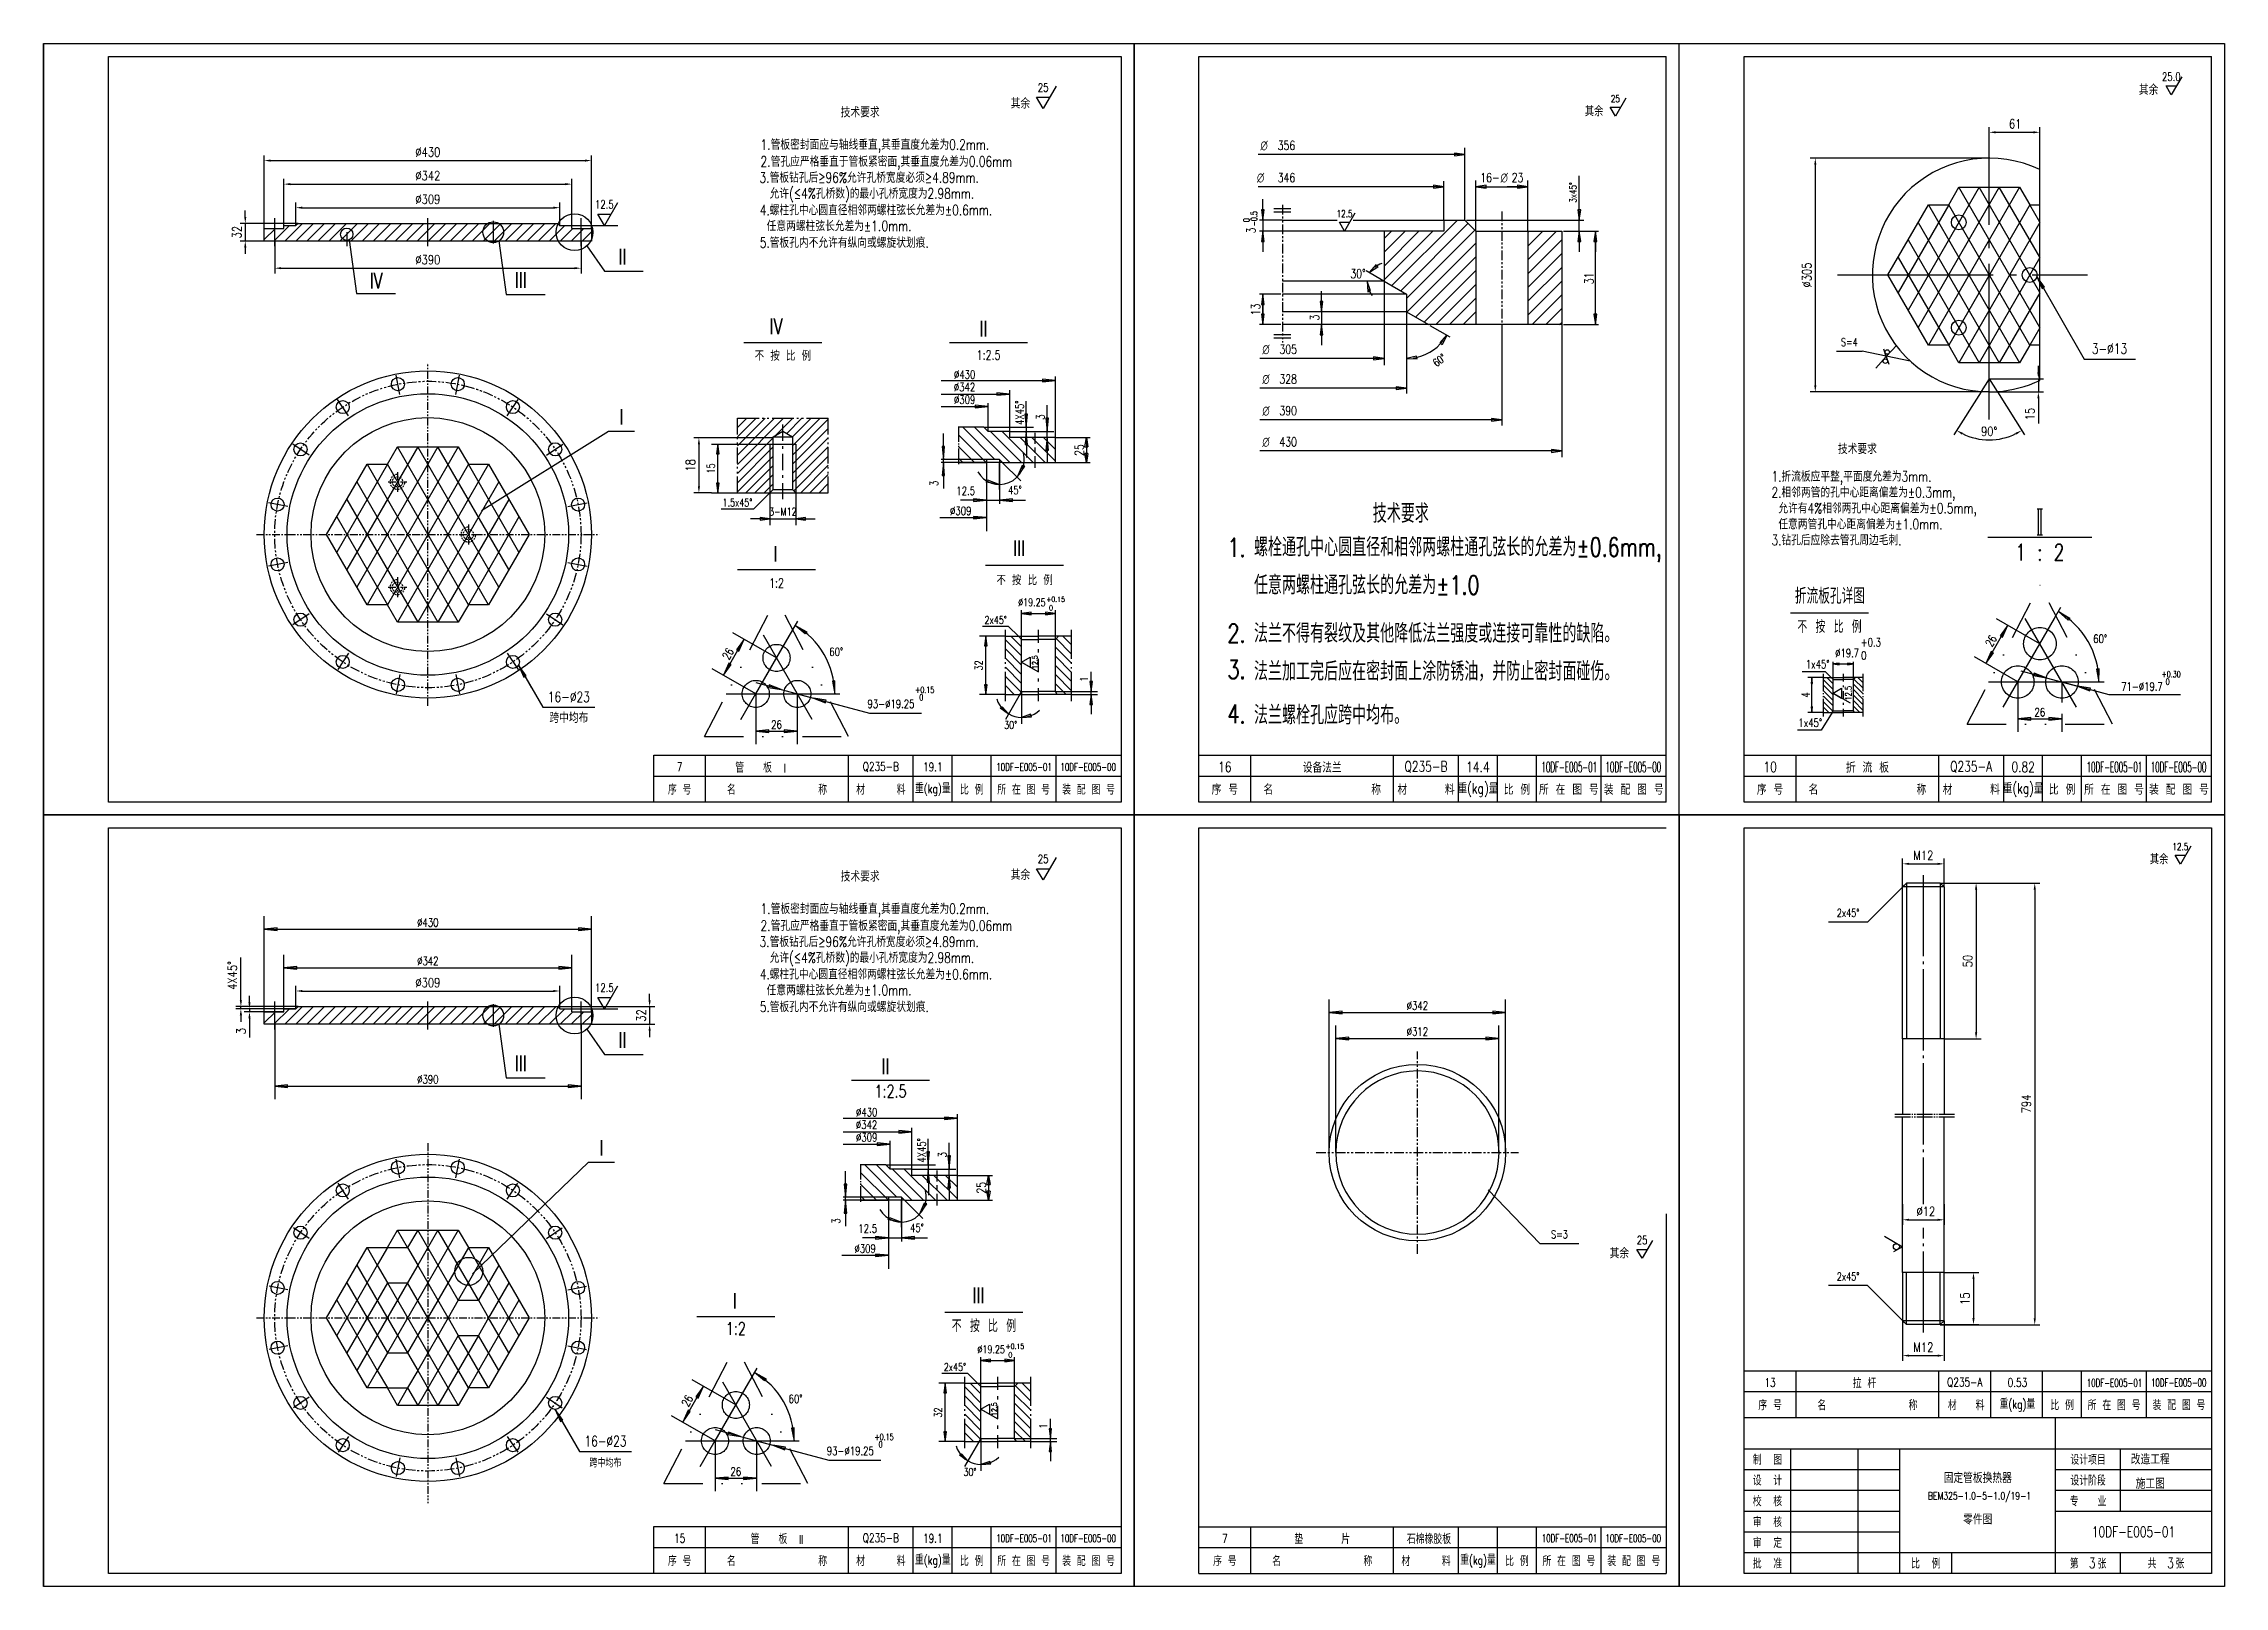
# Model space of a CAD drawing. Extents: x -7284 to 7863, y -3829 to 2899.
# Drawn here: x -6443 to -5603, y -3829 to -3235 of the extents above; entities that cross this region are included whole.
import ezdxf
from ezdxf.enums import TextEntityAlignment as Align

# ---------------------------------------------------------------- set-up
doc = ezdxf.new("R2010")
doc.units = 0
doc.header["$LTSCALE"] = 30
for name, pattern in [('CENTER', [6.25, 5, -0.5, 0.25, -0.5]), ('CENTER-2', [25, 20, -2, 1, -2]), ('CENTER2', [28.575, 19.05, -3.175, 3.175, -3.175]), ('DASHDOT', [6, 5, -0.5, 0, -0.5]), ('DASHED', [5, 4, -1]), ('DASHED2', [0.375, 0.25, -0.125]), ('DIVIDE', [1.25, 0.5, -0.25, 0, -0.25, 0, -0.25]), ('PHANTOM', [2.5, 1.25, -0.25, 0.25, -0.25, 0.25, -0.25])]:
    doc.linetypes.add(name, pattern=pattern)
doc.layers.get('0').update_dxf_attribs({"linetype": 'CONTINUOUS'})
doc.layers.get('DEFPOINTS').update_dxf_attribs({"linetype": 'CONTINUOUS'})
for name, color, linetype in [('1', 1, 'CONTINUOUS'), ('2', 3, 'CENTER'), ('3', 2, 'DASHDOT'), ('4', 6, 'PHANTOM'), ('4虚线层', 6, 'DASHED'), ('6', 6, 'DIVIDE'), ('剖面线', 6, 'CONTINUOUS'), ('标注线', 80, 'CONTINUOUS'), ('轮廓线', 1, 'CONTINUOUS')]:
    doc.layers.add(name, color=color, linetype=linetype)
doc.styles.add('HZ', font='txt', dxfattribs={"width": 0.75, "bigfont": 'hztxt'})
doc.styles.get("Standard").update_dxf_attribs({"font": 'isocp.shx', "width": 0.707, "bigfont": 'hztxt.shx'})
doc.styles.add('TH_GBDIM', font='romans.shx', dxfattribs={"width": 0.8, "bigfont": 'gbcbig.shx'})
doc.dimstyles.get("Standard").update_dxf_attribs({"dimscale": 0, "dimtxt": 3.5, "dimasz": 3.5, "dimexe": 1.5, "dimexo": 0, "dimgap": 1, "dimtad": 3, "dimzin": 0, "dimdsep": 46, "dimtxsty": 'HZ', "dimblk1": 'CLOSED', "dimblk2": 'CLOSED', "dimsah": 1, "dimcen": 0.09, "dimadec": 0, "dimazin": 0, "dimtfac": 1, "dimtofl": 0, "dimtmove": 0, "dimatfit": 3, "dimldrblk": 'CLOSED', "dimfxl": 0, "dimtolj": 1, "dimtzin": 0, "dimarcsym": 0})
doc.dimstyles.new('TH_GBDIM', dxfattribs={"dimtxt": 3.5, "dimasz": 2.5, "dimexe": 2, "dimexo": 0, "dimgap": 1.5, "dimtad": 1, "dimdec": 1, "dimzin": 0, "dimdsep": 46, "dimtxsty": 'TH_GBDIM', "dimcen": 2.5, "dimclrd": 130, "dimclre": 130, "dimclrt": 3, "dimadec": 0, "dimazin": 0, "dimtfac": 0.714286, "dimtdec": 1, "dimtmove": 0, "dimatfit": 3, "dimfxl": 0, "dimtzin": 0, "dimlwd": -1, "dimlwe": -1, "dimarcsym": 0})

msp = doc.modelspace()

# ---------------------------------------------------------------- texts
at = {"layer": '1', "color": 4, "style": 'HZ', "width": 0.75}
for s, height, p in [('25', 3.2, (-6057.748, -3253.794)), ('25.0', 3.2, (-5623.19, -3249.639)), ('25', 2.72, (-5837.323, -3257.823)), ('S=4', 3.04, (-5747.211, -3351.741)), ('12.5', 2.72, (-5619.706, -3545.822)), ('25', 3.2, (-6057.748, -3550.794)), ('25', 3.2, (-5827.036, -3697.591))]:
    msp.add_text(s, height=height, dxfattribs=at).set_placement(p, align=Align.CENTER)
for height, p in [(4, (-5628.19, -3255.039)), (4, (-6062.748, -3260.294)), (3.52, (-5841.963, -3263.223)), (4, (-6062.748, -3557.294)), (3.52, (-5624.346, -3551.222)), (4, (-5832.036, -3702.991))]:
    msp.add_text('其余', height=height, dxfattribs=at).set_placement(p, align=Align.RIGHT)
for s, p in [('技术要求', (-6135.723, -3263.684)), ('1.管板密封面应与轴线垂直,其垂直度允差为0.2mm.', (-6166.564, -3276.157)), ('3.管板钻孔后≥96%允许孔桥宽度必须≥4.89mm.', (-6166.96, -3288.859)), ('2.管孔应严格垂直于管板紧密面,其垂直度允差为0.06mm', (-6166.564, -3282.677)), (' 允许(≤4%孔桥数)的最小孔桥宽度为2.98mm.', (-6165.773, -3294.984)), ('4.螺柱孔中心圆直径相邻两螺柱弦长允差为%%p0.6mm.', (-6166.931, -3301.372)), ('5.管板孔内不允许有纵向或螺旋状划痕.', (-6166.931, -3313.905)), (' 任意两螺柱弦长允差为%%p1.0mm.', (-6166.931, -3307.497)), ('技术要求', (-5751.593, -3393.336)), ('1.折流板应平整,平面度允差为3mm.', (-5777.232, -3403.926)), ('2.相邻两管的孔中心距离偏差为%%p0.3mm,', (-5777.232, -3410.051)), (' 任意两管孔中心距离偏差为%%p1.0mm.', (-5777.232, -3422.301)), (' 允许有4%相邻两孔中心距离偏差为%%P0.5mm,', (-5777.232, -3416.176)), ('3.钻孔后应除去管孔周边毛刺.', (-5777.232, -3428.426)), ('技术要求', (-6135.723, -3557.917)), ('1.管板密封面应与轴线垂直,其垂直度允差为0.2mm.', (-6166.564, -3570.391)), ('2.管孔应严格垂直于管板紧密面,其垂直度允差为0.06mm', (-6166.564, -3576.91)), ('3.管板钻孔后≥96%允许孔桥宽度必须≥4.89mm.', (-6166.96, -3583.092)), (' 允许(≤4%孔桥数)的最小孔桥宽度为2.98mm.', (-6165.773, -3589.217)), ('4.螺柱孔中心圆直径相邻两螺柱弦长允差为%%p0.6mm.', (-6166.931, -3595.605)), (' 任意两螺柱弦长允差为%%p1.0mm.', (-6166.931, -3601.73)), ('5.管板孔内不允许有纵向或螺旋状划痕.', (-6166.931, -3608.138))]:
    msp.add_text(s, height=4, dxfattribs=at).set_placement(p)
at = {"layer": '1', "style": 'HZ', "width": 0.75}
for s, height, p in [('12.5', 3.2, (-6226.748, -3298.794)), ('不 按 比 例', 4.8, (-5754.86, -3462.189)), ('1:2.5', 4.8, (-6116.514, -3641.042))]:
    msp.add_text(s, height=height, dxfattribs=at).set_placement(p, align=Align.CENTER)
at = {"layer": '1', "color": 2, "linetype": 'Continuous', "style": 'HZ', "width": 0.75}
for s, p in [('II', (-6221.375, -3320.344)), ('IV', (-6317.12, -3329.592)), ('III', (-6261.259, -3329.344)), ('IV', (-6163.086, -3347.113)), ('II', (-6082.239, -3348.028)), ('III', (-6069.29, -3432.56)), ('I', (-6161.577, -3434.723)), ('折流板孔详图', (-5768.202, -3450.973)), ('II', (-6221.375, -3621.94)), ('III', (-6261.259, -3630.94)), ('II', (-6119.972, -3632.058)), ('I', (-6228.596, -3663.433)), ('I', (-6177.249, -3722.353)), ('III', (-6084.961, -3720.19))]:
    msp.add_text(s, height=6, dxfattribs=at).set_placement(p)
at = {"layer": '1', "color": 4, "style": 'HZ', "width": 0.75}
msp.add_text('3-%%c13', height=4, rotation=0.033895, dxfattribs=at).set_placement((-5647.009, -3354.731), align=Align.CENTER)
at = {"layer": '1', "color": 2, "style": 'HZ', "width": 0.75}
for s, p in [('不 按 比 例', (-6158.002, -3357.371)), ('1:2.5', (-6078.78, -3357.011)), ('1:2', (-6160.437, -3444.776)), ('不 按 比 例', (-6064.891, -3443.776))]:
    msp.add_text(s, height=3.584, dxfattribs=at).set_placement(p, align=Align.CENTER)
at = {"layer": '1', "color": 4, "style": 'HZ'}
for s, height, width, p in [('7', 3.36, 0.75, (-6197.748, -3513.794)), ('管   板  I', 3.36, 0.75, (-6166.593, -3513.794)), ('Q235-B', 3.36, 0.75, (-6120.248, -3513.794)), ('19.1', 3.36, 0.75, (-6100.248, -3513.794)), ('10DF-E005-01', 3.024, 0.66, (-6065.094, -3513.809)), ('10DF-E005-00', 3.024, 0.66, (-6040.402, -3513.809)), ('16', 4, 0.75, (-5987.748, -3513.794)), ('设备法兰', 4, 0.75, (-5950.248, -3513.794)), ('Q235-B', 4, 0.75, (-5910.248, -3513.794)), ('重(kg)量', 4, 0.75, (-5890.248, -3522.294)), ('14.4', 4, 0.75, (-5890.248, -3513.794)), ('10DF-E005-01', 4, 0.5, (-5855.094, -3513.809)), ('10DF-E005-00', 4, 0.5, (-5830.402, -3513.809)), ('10', 4, 0.75, (-5777.748, -3513.794)), ('折 流 板', 4, 0.75, (-5740.248, -3513.794)), ('Q235-A', 4, 0.75, (-5700.248, -3513.794)), ('重(kg)量', 4, 0.75, (-5680.248, -3522.294)), ('0.82', 4, 0.75, (-5680.248, -3513.794)), ('10DF-E005-01', 4, 0.5, (-5645.094, -3513.809)), ('10DF-E005-00', 4, 0.5, (-5620.402, -3513.809)), ('序 号', 3.36, 0.75, (-6197.748, -3522.294)), ('名             称', 3.36, 0.75, (-6160.248, -3522.294)), ('材     料', 3.36, 0.75, (-6120.248, -3522.294)), ('重(kg)量', 3.36, 0.75, (-6100.248, -3522.294)), ('比 例', 3.36, 0.75, (-6085.248, -3522.294)), ('所 在 图 号', 3.36, 0.75, (-6065.248, -3522.294)), ('装 配 图 号', 3.36, 0.75, (-6040.248, -3522.294)), ('序 号', 4, 0.75, (-5987.748, -3522.294)), ('名             称', 4, 0.75, (-5950.248, -3522.294)), ('材     料', 4, 0.75, (-5910.248, -3522.294)), ('比 例', 4, 0.75, (-5875.248, -3522.294)), ('所 在 图 号', 4, 0.75, (-5855.248, -3522.294)), ('装 配 图 号', 4, 0.75, (-5830.248, -3522.294)), ('序 号', 4, 0.75, (-5777.748, -3522.294)), ('名             称', 4, 0.75, (-5740.248, -3522.294)), ('材     料', 4, 0.75, (-5700.248, -3522.294)), ('比 例', 4, 0.75, (-5665.248, -3522.294)), ('所 在 图 号', 4, 0.75, (-5645.248, -3522.294)), ('装 配 图 号', 4, 0.75, (-5620.248, -3522.294)), ('13', 3.36, 0.75, (-5777.748, -3750.794)), ('拉 杆 ', 3.36, 0.75, (-5740.248, -3750.794)), ('Q235-A', 3.36, 0.75, (-5702.737, -3750.794)), ('0.53', 3.36, 0.75, (-5682.46, -3750.794)), ('10DF-E005-01', 3.024, 0.66, (-5645.083, -3750.924)), ('10DF-E005-00', 3.024, 0.66, (-5620.353, -3750.835)), ('序 号', 3.36, 0.75, (-5777.748, -3759.294)), ('名             称', 3.36, 0.75, (-5740.248, -3759.294)), ('材   料', 3.36, 0.75, (-5702.184, -3759.294)), ('重(kg)量', 3.36, 0.75, (-5682.46, -3759.294)), ('比 例', 3.36, 0.75, (-5665.248, -3759.294)), ('所 在 图 号', 3.36, 0.75, (-5645.248, -3759.294)), ('装 配 图 号', 3.36, 0.75, (-5620.248, -3759.294)), ('制  图', 3.36, 0.75, (-5778.748, -3780.294)), ('设计项目', 3.36, 0.75, (-5655.248, -3780.294)), ('改造工程', 4, 0.75, (-5631.299, -3780.146)), ('设  计', 3.36, 0.75, (-5778.748, -3788.294)), ('固定管板换热器', 4, 0.75, (-5697.748, -3787.294)), ('设计阶段', 3.36, 0.75, (-5655.248, -3788.294)), ('施工图', 4, 0.75, (-5631.299, -3789.494)), ('校  核', 3.36, 0.75, (-5778.748, -3796.294)), ('BEM325-1.0-5-1.0/19-1', 2.87409, 0.75, (-5697.062, -3794.65)), ('专   业', 3.36, 0.75, (-5655.248, -3796.294)), ('审  核', 3.36, 0.75, (-5778.748, -3804.294)), ('零件图', 4, 0.75, (-5697.748, -3803.294)), ('15', 3.36, 0.75, (-6197.748, -3810.794)), ('管   板  II', 3.36, 0.75, (-6160.248, -3810.794)), ('Q235-B', 3.36, 0.75, (-6120.248, -3810.794)), ('19.1', 3.36, 0.75, (-6100.248, -3810.794)), ('10DF-E005-01', 3.024, 0.66, (-6065.094, -3810.809)), ('10DF-E005-00', 3.024, 0.66, (-6040.402, -3810.809)), ('7', 3.36, 0.75, (-5987.748, -3810.819)), ('垫      片', 3.36, 0.75, (-5950.248, -3810.819)), (' 石棉橡胶板', 3.36, 0.75, (-5910.248, -3810.819)), ('10DF-E005-01', 3.024, 0.66, (-5854.994, -3810.76)), ('10DF-E005-00', 3.024, 0.66, (-5830.426, -3810.822)), ('审  定', 3.36, 0.75, (-5778.748, -3812.294)), ('10DF-E005-01', 4, 0.75, (-5637.748, -3808.294)), ('序 号', 3.36, 0.75, (-6197.748, -3819.294)), ('名             称', 3.36, 0.75, (-6160.248, -3819.294)), ('材     料', 3.36, 0.75, (-6120.248, -3819.294)), ('重(kg)量', 3.36, 0.75, (-6100.248, -3819.294)), ('比 例', 3.36, 0.75, (-6085.248, -3819.294)), ('所 在 图 号', 3.36, 0.75, (-6065.248, -3819.294)), ('装 配 图 号', 3.36, 0.75, (-6040.248, -3819.294)), ('序 号', 3.36, 0.75, (-5987.748, -3819.319)), ('名             称', 3.36, 0.75, (-5950.248, -3819.319)), ('材     料', 3.36, 0.75, (-5910.248, -3819.319)), ('重(kg)量', 3.36, 0.75, (-5890.248, -3819.319)), ('比 例', 3.36, 0.75, (-5875.248, -3819.319)), ('所 在 图 号', 3.36, 0.75, (-5855.248, -3819.319)), ('装 配 图 号', 3.36, 0.75, (-5830.248, -3819.319)), ('批  准', 3.36, 0.75, (-5778.748, -3820.294)), ('比  例', 3.36, 0.75, (-5717.748, -3820.294)), ('第   张', 3.36, 0.75, (-5655.248, -3820.294)), ('3', 4, 0.75, (-5653.629, -3820.294)), ('共   张', 3.36, 0.75, (-5625.248, -3820.294)), ('3', 4, 0.75, (-5623.506, -3820.294))]:
    msp.add_text(s, height=height, dxfattribs=dict(at, width=width)).set_placement(p, align=Align.MIDDLE)
at = {"layer": '4虚线层', "color": 2, "linetype": 'Continuous', "style": 'HZ', "width": 0.75}
for s, height, p in [('   356', 3.5, (-5967.845, -3274.487)), ('   346', 3.5, (-5967.845, -3286.876)), ('16-  23', 3.5, (-5881.069, -3286.876)), ('30%%D', 3.5, (-5936.476, -3323.858)), ('   305', 3.5, (-5967.168, -3352.974)), ('   328', 3.5, (-5967.168, -3364.428)), ('   390', 3.5, (-5967.168, -3376.645)), ('   430', 3.5, (-5967.168, -3388.63)), ('1.5x45%%d', 3, (-6175.502, -3411.995)), ('2x45%%d', 3, (-6076.046, -3457.195)), ('1x45%%d', 3.2, (-5759.415, -3474.221)), ('1x45%%d', 3.2, (-5762.264, -3496.764)), ('2x45%%d', 3, (-6091.718, -3744.825))]:
    msp.add_text(s, height=height, dxfattribs=at).set_placement(p, align=Align.MIDDLE)
for s, height, rotation, p in [('3x45%%d', 2.7425, 90, (-5852.262, -3292.612)), ('4X45%%D', 3.2, 90.139999, (-6065.214, -3377.413)), ('3', 3.2, 90, (-6057.197, -3379.077)), ('15', 3, 90, (-6184.252, -3398.869)), ('3', 3.2, 90, (-6098.18, -3404.605)), ('26', 3.2, 60, (-6177.773, -3471.037)), ('26', 3.2, 60, (-5691.278, -3466.078)), ('32', 3, 90, (-6081.046, -3474.695)), ('4', 3.2, 90, (-5762.415, -3486.128)), ('4X45%%D', 3.2, 90.139999, (-6102.947, -3661.443)), ('3', 3.2, 90, (-6094.931, -3663.108)), ('3', 3.2, 90, (-6135.914, -3688.635)), ('26', 3.2, 60, (-6193.445, -3758.666)), ('32', 3, 90, (-6096.718, -3762.325))]:
    msp.add_text(s, height=height, rotation=rotation, dxfattribs=at).set_placement(p, align=Align.CENTER)
for s, height, p in [('-0.5', 2.4, (-5975.328, -3305.652)), (' 0', 2.4, (-5978.228, -3305.652)), ('1', 3, (-6040.546, -3480.945)), ('1', 3, (-6056.218, -3768.575))]:
    msp.add_text(s, height=height, rotation=90, dxfattribs=at).set_placement(p)
for s, height, p in [('12.5', 2.72, (-5941.649, -3302.08)), ('%%c342', 3.2, (-6088.025, -3369.146)), ('%%c430', 3.2, (-6087.98, -3364.309)), ('%%c309', 3.2, (-6087.98, -3374.005)), ('12.5', 3.2, (-6087.58, -3409.087)), ('45%%d', 3.2, (-6068.624, -3408.823)), ('3-M12', 3, (-6158.002, -3416.995)), ('%%c309', 3.2, (-6089.49, -3416.805)), ('1 : 2', 6.4, (-5673.822, -3434.365)), ('16-%%c23', 4, (-6240.439, -3488.826)), ('跨中均布', 4, (-6240.439, -3496.826)), ('26', 3.2, (-5673.822, -3494.315)), ('26', 3.2, (-6160.437, -3499.065)), ('30%%d', 3, (-6070.264, -3499.137)), ('2x45%%d', 3.04, (-5747.689, -3571.507)), ('%%c430', 3.2, (-6294.748, -3575.29)), ('%%c342', 3.2, (-6294.748, -3590.09)), ('12.5', 3.2, (-6226.748, -3600.39)), ('%%c342', 3.2, (-5913.59, -3607.299)), ('%%c312', 3.2, (-5913.59, -3617.299)), ('%%c390', 3.2, (-6294.748, -3635.69)), ('%%c430', 3.2, (-6125.714, -3648.339)), ('%%c342', 3.2, (-6125.759, -3653.176)), ('%%c309', 3.2, (-6125.714, -3658.035)), ('12.5', 3.2, (-6125.314, -3693.117)), ('45%%d', 3.2, (-6106.358, -3692.853)), ('S=3', 3.04, (-5858.891, -3695.303)), ('%%c309', 3.2, (-6126.314, -3700.835)), ('2x45%%d', 3.04, (-5747.689, -3711.507)), ('1:2', 4.8, (-6176.109, -3732.406)), ('不 按 比 例', 4.8, (-6080.563, -3731.406)), ('16-%%c23', 4, (-6226.341, -3775.39)), ('跨中均布', 3.04, (-6226.341, -3783.39)), ('26', 3.2, (-6176.109, -3786.694)), ('30%%d', 3, (-6085.936, -3786.767))]:
    msp.add_text(s, height=height, dxfattribs=at).set_placement(p, align=Align.CENTER)
for s, height, p in [('3', 3.5, (-5977.723, -3307.246)), ('31', 3.5, (-5847.503, -3325.683)), ('13', 3.5, (-5975.871, -3337.662)), ('3', 3.5, (-5953.178, -3340.783)), ('12.5', 2, (-6060.924, -3473.445)), ('12.5', 2.5, (-5747.574, -3485.418)), ('12.5', 2, (-6076.596, -3761.075))]:
    msp.add_text(s, height=height, rotation=90, dxfattribs=at).set_placement(p, align=Align.MIDDLE)
for s, height, p in [('I', 6, (-6220.916, -3381.997)), ('+0.15', 2, (-6056.552, -3450.242)), ('0', 2, (-6055.466, -3453.496)), ('60%%d', 3.2, (-6140.109, -3471.067)), ('+0.3', 3.2, (-5742.844, -3467.409)), ('60%%d', 3.2, (-5653.257, -3466.042)), ('0', 3.2, (-5742.654, -3472.486)), ('+0.30', 2.4, (-5626.952, -3479.277)), ('+0.15', 2.4, (-6107.07, -3485.318)), (' 0', 2.4, (-6107.07, -3488.218)), ('71-%%C19.7', 3.2, (-5642.516, -3484.43)), (' 0', 2.4, (-5626.952, -3482.177)), ('93-%%C19.25', 3.2, (-6125.415, -3491.119)), ('+0.15', 2, (-6072.224, -3737.872)), ('0', 2, (-6071.138, -3741.126)), ('60%%d', 3.2, (-6155.781, -3758.696)), ('+0.15', 2.4, (-6122.742, -3772.947)), ('93-%%C19.25', 3.2, (-6141.086, -3778.748)), (' 0', 2.4, (-6122.742, -3775.847))]:
    msp.add_text(s, height=height, dxfattribs=at).set_placement(p)
for s, height, p in [('%%c19.25', 3, (-6056.776, -3451.926)), ('%%c19.7', 3.2, (-5743.44, -3471.544)), ('%%c19.25', 3, (-6072.448, -3739.556))]:
    msp.add_text(s, height=height, dxfattribs=at).set_placement(p, align=Align.RIGHT)
at = {"layer": '4虚线层', "color": 2, "linetype": 'Continuous', "char_height": 3.5, "attachment_point": 5}
for insert in [(-5972.641, -3274.578), (-5973.979, -3286.966), (-5880.132, -3286.966), (-5971.905, -3353.064), (-5971.905, -3364.518), (-5971.905, -3376.735), (-5971.905, -3388.72)]:
    msp.add_mtext('∅', dxfattribs=dict(at, insert=insert))
at = {"layer": '4虚线层', "color": 2, "linetype": 'Continuous', "insert": (-5905.103, -3357.19), "char_height": 3, "attachment_point": 5, "rotation": 36.074617, "style": 'HZ'}
msp.add_mtext('\\A1;60%%D', dxfattribs=at)
at = {"layer": '标注线', "style": 'HZ', "width": 0.75}
for s, p in [('1.', (-5986.726, -3432.918)), ('螺栓通孔中心圆直径和相邻两螺柱通孔弦长的允差为%%P0.6mm,', (-5976.538, -3432.729)), ('任意两螺柱通孔弦长的允差为%%P1.0', (-5976.538, -3447.349)), ('2.', (-5986.726, -3465.917)), ('法兰不得有裂纹及其他降低法兰强度或连接可靠性的缺陷。', (-5976.538, -3465.948)), ('3.', (-5986.726, -3479.826)), ('法兰加工完后应在密封面上涂防锈油，并防止密封面碰伤。', (-5976.538, -3480.568)), ('4.', (-5986.726, -3496.944)), ('法兰螺栓孔应跨中均布。', (-5976.538, -3497.382))]:
    msp.add_text(s, height=7.2, dxfattribs=at).set_placement(p)
at = {"layer": '标注线', "insert": (-5930.767, -3412.577), "char_height": 7.2, "width": 84.56448, "attachment_point": 1, "style": 'HZ'}
msp.add_mtext('技术要求', dxfattribs=at)

# ---------------------------------------------------------------- blocks, each defined once
blk = doc.blocks.new('_CLOSED')
at = {"color": 0, "linetype": 'ByBlock'}
for p, q in [((-1, 0.17), (0, 0)), ((-1, 0.17), (-1, -0.17)), ((0, 0), (-1, -0.17)), ((0, 0), (-1, 0))]:
    blk.add_line(p, q, dxfattribs=at)
blk = doc.blocks.new('*D542')
at = {"layer": '1', "color": 0, "linetype": 'Continuous', "lineweight": -2}
for p, q in [((-6052.98, -3387), (-6039.57, -3387)), ((-6041.07, -3390.5), (-6041.07, -3393.1)), ((-6052.98, -3396.6), (-6039.57, -3396.6))]:
    blk.add_line(p, q, dxfattribs=at)
at = {"layer": 'DEFPOINTS', "color": 0, "linetype": 'Continuous'}
for p in [(-6052.98, -3387), (-6052.98, -3396.6), (-6041.07, -3396.6)]:
    blk.add_point(p, dxfattribs=at)
at = {"layer": '1', "color": 0, "linetype": 'Continuous', "lineweight": -2, "xscale": 3.5, "yscale": 3.5, "zscale": 3.5}
for p, rotation in [((-6041.07, -3387), 90), ((-6041.07, -3396.6), 270)]:
    blk.add_blockref('_CLOSED', p, dxfattribs=dict(at, rotation=rotation))
at = {"layer": '1', "color": 0, "linetype": 'Continuous', "insert": (-6043.82, -3391.8), "char_height": 3.5, "attachment_point": 5, "rotation": 90, "style": 'HZ'}
blk.add_mtext('\\A1;25{}{}', dxfattribs=at)
blk = doc.blocks.new('*D543')
at = {"layer": '4虚线层', "color": 130, "linetype": 'Continuous'}
for p, q in [((-6161.75, -3387.06), (-6192.34, -3387.06)), ((-6190.34, -3389.56), (-6190.34, -3405.74)), ((-6185.5, -3408.24), (-6192.34, -3408.24))]:
    blk.add_line(p, q, dxfattribs=at)
for points in [[(-6190.76, -3389.56), (-6189.92, -3389.56), (-6190.34, -3387.06)], [(-6190.76, -3405.74), (-6189.92, -3405.74), (-6190.34, -3408.24)]]:
    blk.add_solid(points, dxfattribs=at)
at = {"layer": 'DEFPOINTS', "color": 0, "linetype": 'Continuous'}
for p in [(-6161.75, -3387.06), (-6190.34, -3408.24), (-6185.5, -3408.24)]:
    blk.add_point(p, dxfattribs=at)
at = {"layer": '4虚线层', "color": 3, "linetype": 'Continuous', "insert": (-6193.59, -3397.65), "char_height": 3.5, "attachment_point": 5, "rotation": 90, "style": 'TH_GBDIM'}
blk.add_mtext('18{}{}', dxfattribs=at)
blk = doc.blocks.new('*D544')
at = {"layer": '1', "color": 130}
for p, q in [((-6345.55, -3305.29), (-6345.55, -3296.46)), ((-6343.05, -3298.46), (-6246.45, -3298.46)), ((-6243.95, -3305.29), (-6243.95, -3296.46))]:
    blk.add_line(p, q, dxfattribs=at)
for points in [[(-6343.05, -3298.04), (-6343.05, -3298.88), (-6345.55, -3298.46)], [(-6246.45, -3298.04), (-6246.45, -3298.88), (-6243.95, -3298.46)]]:
    blk.add_solid(points, dxfattribs=at)
at = {"layer": 'DEFPOINTS', "color": 0}
for p in [(-6243.95, -3298.46), (-6345.55, -3305.29), (-6243.95, -3305.29)]:
    blk.add_point(p, dxfattribs=at)
at = {"layer": '1', "color": 3, "insert": (-6294.75, -3295.21), "char_height": 3.5, "attachment_point": 5, "style": 'TH_GBDIM'}
blk.add_mtext('%%C309{}{}', dxfattribs=at)
blk = doc.blocks.new('*D549')
at = {"layer": '1', "color": 130, "linetype": 'Continuous'}
for p, q in [((-6366.77, -3603.59), (-6366.77, -3587.16)), ((-6344.75, -3606.09), (-6368.77, -3606.09)), ((-6345.55, -3606.89), (-6368.77, -3606.89)), ((-6366.77, -3606.89), (-6366.77, -3606.09)), ((-6366.77, -3609.39), (-6366.77, -3611.89))]:
    blk.add_line(p, q, dxfattribs=at)
for points in [[(-6367.19, -3603.59), (-6366.35, -3603.59), (-6366.77, -3606.09)], [(-6367.19, -3609.39), (-6366.35, -3609.39), (-6366.77, -3606.89)]]:
    blk.add_solid(points, dxfattribs=at)
at = {"layer": 'DEFPOINTS', "color": 0, "linetype": 'Continuous'}
for p in [(-6366.77, -3606.09), (-6345.55, -3606.89), (-6344.75, -3606.09)]:
    blk.add_point(p, dxfattribs=at)
at = {"layer": '1', "color": 3, "linetype": 'Continuous', "insert": (-6370.02, -3594.12), "char_height": 3.5, "attachment_point": 5, "rotation": 90, "style": 'TH_GBDIM'}
blk.add_mtext('4X45%%D', dxfattribs=at)
blk = doc.blocks.new('*D550')
at = {"layer": '1', "color": 130, "linetype": 'Continuous'}
for p, q in [((-6363.46, -3604.39), (-6363.46, -3601.89)), ((-6350.25, -3606.89), (-6365.46, -3606.89)), ((-6350.25, -3608.09), (-6365.46, -3608.09)), ((-6363.46, -3606.89), (-6363.46, -3608.09)), ((-6363.46, -3610.59), (-6363.46, -3617.96))]:
    blk.add_line(p, q, dxfattribs=at)
for points in [[(-6363.87, -3604.39), (-6363.04, -3604.39), (-6363.46, -3606.89)], [(-6363.87, -3610.59), (-6363.04, -3610.59), (-6363.46, -3608.09)]]:
    blk.add_solid(points, dxfattribs=at)
at = {"layer": 'DEFPOINTS', "color": 0, "linetype": 'Continuous'}
for p in [(-6363.46, -3608.09), (-6350.25, -3606.89), (-6350.25, -3608.09)]:
    blk.add_point(p, dxfattribs=at)
at = {"layer": '1', "color": 3, "linetype": 'Continuous', "insert": (-6366.71, -3615.52), "char_height": 3.5, "attachment_point": 5, "rotation": 90, "style": 'TH_GBDIM'}
blk.add_mtext('3', dxfattribs=at)
blk = doc.blocks.new('*D551')
at = {"layer": '1', "color": 130}
for p, q in [((-6345.55, -3606.89), (-6345.55, -3598.06)), ((-6343.05, -3600.06), (-6246.45, -3600.06)), ((-6243.95, -3606.89), (-6243.95, -3598.06))]:
    blk.add_line(p, q, dxfattribs=at)
for points in [[(-6343.05, -3599.64), (-6343.05, -3600.47), (-6345.55, -3600.06)], [(-6246.45, -3599.64), (-6246.45, -3600.47), (-6243.95, -3600.06)]]:
    blk.add_solid(points, dxfattribs=at)
at = {"layer": 'DEFPOINTS', "color": 0}
for p in [(-6243.95, -3600.06), (-6345.55, -3606.89), (-6243.95, -3606.89)]:
    blk.add_point(p, dxfattribs=at)
at = {"layer": '1', "color": 3, "insert": (-6294.75, -3596.81), "char_height": 3.5, "attachment_point": 5, "style": 'TH_GBDIM'}
blk.add_mtext('%%C309{}{}', dxfattribs=at)
blk = doc.blocks.new('*D552')
at = {"layer": '1', "color": 0, "linetype": 'Continuous', "lineweight": -2}
for p, q in [((-6090.71, -3671.04), (-6077.3, -3671.04)), ((-6078.8, -3674.54), (-6078.8, -3677.14)), ((-6090.71, -3680.64), (-6077.3, -3680.64))]:
    blk.add_line(p, q, dxfattribs=at)
at = {"layer": 'DEFPOINTS', "color": 0, "linetype": 'Continuous'}
for p in [(-6090.71, -3671.04), (-6090.71, -3680.64), (-6078.8, -3680.64)]:
    blk.add_point(p, dxfattribs=at)
at = {"layer": '1', "color": 0, "linetype": 'Continuous', "lineweight": -2, "xscale": 3.5, "yscale": 3.5, "zscale": 3.5}
for p, rotation in [((-6078.8, -3671.04), 90), ((-6078.8, -3680.64), 270)]:
    blk.add_blockref('_CLOSED', p, dxfattribs=dict(at, rotation=rotation))
at = {"layer": '1', "color": 0, "linetype": 'Continuous', "insert": (-6081.55, -3675.84), "char_height": 3.5, "attachment_point": 5, "rotation": 90, "style": 'HZ'}
blk.add_mtext('\\A1;25{}{}', dxfattribs=at)
blk = doc.blocks.new('*D553')
at = {"layer": '1', "color": 130, "linetype": 'Continuous'}
for p, q in [((-6365.07, -3301.99), (-6365.07, -3299.49)), ((-6344.75, -3304.49), (-6367.07, -3304.49)), ((-6365.07, -3304.49), (-6365.07, -3311.29)), ((-6357.75, -3311.29), (-6367.07, -3311.29)), ((-6365.07, -3313.79), (-6365.07, -3316.29))]:
    blk.add_line(p, q, dxfattribs=at)
for points in [[(-6365.49, -3301.99), (-6364.65, -3301.99), (-6365.07, -3304.49)], [(-6365.49, -3313.79), (-6364.65, -3313.79), (-6365.07, -3311.29)]]:
    blk.add_solid(points, dxfattribs=at)
at = {"layer": 'DEFPOINTS', "color": 0, "linetype": 'Continuous'}
for p in [(-6344.75, -3304.49), (-6365.07, -3311.29), (-6357.75, -3311.29)]:
    blk.add_point(p, dxfattribs=at)
at = {"layer": '1', "color": 3, "linetype": 'Continuous', "insert": (-6368.32, -3307.89), "char_height": 3.5, "attachment_point": 5, "rotation": 90, "style": 'TH_GBDIM'}
blk.add_mtext('32{}{}', dxfattribs=at)
blk = doc.blocks.new('*D554')
at = {"layer": '4虚线层', "color": 130, "linetype": 'Continuous'}
for p, q in [((-6357.75, -3306.49), (-6357.75, -3278.32)), ((-6355.25, -3280.32), (-6234.25, -3280.32)), ((-6231.75, -3306.49), (-6231.75, -3278.32))]:
    blk.add_line(p, q, dxfattribs=at)
for points in [[(-6355.25, -3279.9), (-6355.25, -3280.74), (-6357.75, -3280.32)], [(-6234.25, -3279.9), (-6234.25, -3280.74), (-6231.75, -3280.32)]]:
    blk.add_solid(points, dxfattribs=at)
at = {"layer": 'DEFPOINTS', "color": 0, "linetype": 'Continuous'}
for p in [(-6231.75, -3280.32), (-6357.75, -3306.49), (-6231.75, -3306.49)]:
    blk.add_point(p, dxfattribs=at)
at = {"layer": '4虚线层', "color": 3, "linetype": 'Continuous', "insert": (-6294.75, -3277.07), "char_height": 3.5, "attachment_point": 5, "style": 'TH_GBDIM'}
blk.add_mtext('%%C430{}{}', dxfattribs=at)
blk = doc.blocks.new('*D555')
at = {"layer": '4虚线层', "color": 130, "linetype": 'Continuous'}
for p, q in [((-6350.25, -3305.29), (-6350.25, -3287.39)), ((-6347.75, -3289.39), (-6241.75, -3289.39)), ((-6239.25, -3305.29), (-6239.25, -3287.39))]:
    blk.add_line(p, q, dxfattribs=at)
for points in [[(-6347.75, -3288.98), (-6347.75, -3289.81), (-6350.25, -3289.39)], [(-6241.75, -3288.98), (-6241.75, -3289.81), (-6239.25, -3289.39)]]:
    blk.add_solid(points, dxfattribs=at)
at = {"layer": 'DEFPOINTS', "color": 0, "linetype": 'Continuous'}
for p in [(-6239.25, -3289.39), (-6350.25, -3305.29), (-6239.25, -3305.29)]:
    blk.add_point(p, dxfattribs=at)
at = {"layer": '4虚线层', "color": 3, "linetype": 'Continuous', "insert": (-6294.75, -3286.14), "char_height": 3.5, "attachment_point": 5, "style": 'TH_GBDIM'}
blk.add_mtext('%%C342{}{}', dxfattribs=at)
blk = doc.blocks.new('*D556')
at = {"layer": '4虚线层', "color": 130, "linetype": 'Continuous'}
for p, q in [((-6353.75, -3311.29), (-6353.75, -3323.76)), ((-6235.75, -3311.29), (-6235.75, -3323.76)), ((-6351.25, -3321.76), (-6238.25, -3321.76))]:
    blk.add_line(p, q, dxfattribs=at)
for points in [[(-6351.25, -3321.34), (-6351.25, -3322.17), (-6353.75, -3321.76)], [(-6238.25, -3321.34), (-6238.25, -3322.17), (-6235.75, -3321.76)]]:
    blk.add_solid(points, dxfattribs=at)
at = {"layer": 'DEFPOINTS', "color": 0, "linetype": 'Continuous'}
for p in [(-6353.75, -3311.29), (-6235.75, -3311.29), (-6235.75, -3321.76)]:
    blk.add_point(p, dxfattribs=at)
at = {"layer": '4虚线层', "color": 3, "linetype": 'Continuous', "insert": (-6294.75, -3318.51), "char_height": 3.5, "attachment_point": 5, "style": 'TH_GBDIM'}
blk.add_mtext('%%C390{}{}', dxfattribs=at)
blk = doc.blocks.new('*D563')
at = {"layer": 'DEFPOINTS', "color": 0, "linetype": 'Continuous'}
for p in [(-6244.75, -3606.09), (-6231.75, -3612.89), (-6209.32, -3612.89)]:
    blk.add_point(p, dxfattribs=at)
at = {"layer": '轮廓线', "color": 130, "linetype": 'Continuous'}
for p, q in [((-6209.32, -3603.59), (-6209.32, -3601.09)), ((-6244.75, -3606.09), (-6207.32, -3606.09)), ((-6209.32, -3606.09), (-6209.32, -3612.89)), ((-6231.75, -3612.89), (-6207.32, -3612.89)), ((-6209.32, -3615.39), (-6209.32, -3617.89))]:
    blk.add_line(p, q, dxfattribs=at)
for points in [[(-6209.74, -3603.59), (-6208.9, -3603.59), (-6209.32, -3606.09)], [(-6209.74, -3615.39), (-6208.9, -3615.39), (-6209.32, -3612.89)]]:
    blk.add_solid(points, dxfattribs=at)
at = {"layer": '轮廓线', "color": 3, "linetype": 'Continuous', "insert": (-6212.57, -3609.49), "char_height": 3.5, "attachment_point": 5, "rotation": 90, "style": 'TH_GBDIM'}
blk.add_mtext('32{}{}', dxfattribs=at)
blk = doc.blocks.new('*D545')
at = {"layer": '1', "color": 130, "linetype": 'Continuous'}
for p, q in [((-5693.35, -3279.38), (-5762.33, -3279.38)), ((-5760.33, -3281.88), (-5760.33, -3366.88)), ((-5693.35, -3369.38), (-5762.33, -3369.38))]:
    blk.add_line(p, q, dxfattribs=at)
for points in [[(-5760.74, -3281.88), (-5759.91, -3281.88), (-5760.33, -3279.38)], [(-5760.74, -3366.88), (-5759.91, -3366.88), (-5760.33, -3369.38)]]:
    blk.add_solid(points, dxfattribs=at)
at = {"layer": 'DEFPOINTS', "color": 0, "linetype": 'Continuous'}
for p in [(-5693.35, -3279.38), (-5760.33, -3369.38), (-5693.35, -3369.38)]:
    blk.add_point(p, dxfattribs=at)
at = {"layer": '1', "color": 3, "linetype": 'Continuous', "insert": (-5763.58, -3324.38), "char_height": 3.5, "attachment_point": 5, "rotation": 90, "style": 'TH_GBDIM'}
blk.add_mtext('%%C305{}{}', dxfattribs=at)
blk = doc.blocks.new('*D546')
at = {"layer": '1', "color": 130, "linetype": 'Continuous'}
for p, q in [((-5693.35, -3275.66), (-5693.35, -3267.44)), ((-5673.88, -3283.8), (-5673.88, -3267.44)), ((-5690.85, -3269.44), (-5676.38, -3269.44))]:
    blk.add_line(p, q, dxfattribs=at)
for points in [[(-5690.85, -3269.02), (-5690.85, -3269.86), (-5693.35, -3269.44)], [(-5676.38, -3269.02), (-5676.38, -3269.86), (-5673.88, -3269.44)]]:
    blk.add_solid(points, dxfattribs=at)
at = {"layer": 'DEFPOINTS', "color": 0, "linetype": 'Continuous'}
for p in [(-5693.35, -3275.66), (-5673.88, -3269.44), (-5673.88, -3283.8)]:
    blk.add_point(p, dxfattribs=at)
at = {"layer": '1', "color": 3, "linetype": 'Continuous', "insert": (-5683.31, -3266.19), "char_height": 3.5, "attachment_point": 5, "style": 'TH_GBDIM'}
blk.add_mtext('61{}{}', dxfattribs=at)
blk = doc.blocks.new('*D547')
at = {"layer": '1', "color": 130, "linetype": 'Continuous'}
for p, q in [((-5696.49, -3369.35), (-5706.93, -3385.94)), ((-5690.2, -3369.35), (-5679.76, -3385.94))]:
    blk.add_line(p, q, dxfattribs=at)
blk.add_arc((-5693.35, -3364.36), 23.5, 243.91218, 296.08782, dxfattribs=at)
for points in [[(-5703.88, -3385.83), (-5703.47, -3385.1), (-5705.86, -3384.25)], [(-5683.22, -3385.1), (-5682.81, -3385.83), (-5680.83, -3384.25)]]:
    blk.add_solid(points, dxfattribs=at)
at = {"layer": 'DEFPOINTS', "color": 0, "linetype": 'Continuous'}
for p in [(-5693.35, -3364.36), (-5693.35, -3364.36), (-5696.49, -3369.35), (-5690.2, -3369.35), (-5697.72, -3387.45)]:
    blk.add_point(p, dxfattribs=at)
at = {"layer": '1', "color": 3, "linetype": 'Continuous', "insert": (-5693.35, -3384.61), "char_height": 3.5, "attachment_point": 5, "style": 'TH_GBDIM'}
blk.add_mtext('90%%D', dxfattribs=at)
blk = doc.blocks.new('*D548')
at = {"layer": '1', "color": 130, "linetype": 'Continuous'}
for p, q in [((-5674.39, -3361.86), (-5674.39, -3359.36)), ((-5693.35, -3364.36), (-5672.39, -3364.36)), ((-5674.39, -3364.36), (-5674.39, -3369.38)), ((-5693.35, -3369.38), (-5672.39, -3369.38)), ((-5674.39, -3371.88), (-5674.39, -3381.51))]:
    blk.add_line(p, q, dxfattribs=at)
for points in [[(-5674.81, -3361.86), (-5673.97, -3361.86), (-5674.39, -3364.36)], [(-5674.81, -3371.88), (-5673.97, -3371.88), (-5674.39, -3369.38)]]:
    blk.add_solid(points, dxfattribs=at)
at = {"layer": 'DEFPOINTS', "color": 0, "linetype": 'Continuous'}
for p in [(-5693.35, -3364.36), (-5693.35, -3369.38), (-5674.39, -3369.38)]:
    blk.add_point(p, dxfattribs=at)
at = {"layer": '1', "color": 3, "linetype": 'Continuous', "insert": (-5677.64, -3377.94), "char_height": 3.5, "attachment_point": 5, "rotation": 90, "style": 'TH_GBDIM'}
blk.add_mtext('15', dxfattribs=at)
blk = doc.blocks.new('*D557')
at = {"layer": '4虚线层', "color": 130, "linetype": 'Continuous'}
for p, q in [((-5712.24, -3558.54), (-5673.79, -3558.54)), ((-5675.79, -3561.04), (-5675.79, -3726.05)), ((-5712.24, -3728.55), (-5673.79, -3728.55))]:
    blk.add_line(p, q, dxfattribs=at)
for points in [[(-5676.21, -3561.04), (-5675.37, -3561.04), (-5675.79, -3558.54)], [(-5676.21, -3726.05), (-5675.37, -3726.05), (-5675.79, -3728.55)]]:
    blk.add_solid(points, dxfattribs=at)
at = {"layer": 'DEFPOINTS', "color": 0, "linetype": 'Continuous'}
for p in [(-5712.24, -3558.54), (-5712.24, -3728.55), (-5675.79, -3728.55)]:
    blk.add_point(p, dxfattribs=at)
at = {"layer": '4虚线层', "color": 3, "linetype": 'Continuous', "insert": (-5679.04, -3643.54), "char_height": 3.5, "attachment_point": 5, "rotation": 90, "style": 'TH_GBDIM'}
blk.add_mtext('794{}{}', dxfattribs=at)
blk = doc.blocks.new('*D558')
at = {"layer": '4虚线层', "color": 130, "linetype": 'Continuous'}
for p, q in [((-5710.69, -3708.51), (-5697.39, -3708.51)), ((-5699.39, -3711.01), (-5699.39, -3726.01)), ((-5712.19, -3728.51), (-5697.39, -3728.51))]:
    blk.add_line(p, q, dxfattribs=at)
for points in [[(-5699.81, -3711.01), (-5698.97, -3711.01), (-5699.39, -3708.51)], [(-5699.81, -3726.01), (-5698.97, -3726.01), (-5699.39, -3728.51)]]:
    blk.add_solid(points, dxfattribs=at)
at = {"layer": 'DEFPOINTS', "color": 0, "linetype": 'Continuous'}
for p in [(-5710.69, -3708.51), (-5712.19, -3728.51), (-5699.39, -3728.51)]:
    blk.add_point(p, dxfattribs=at)
at = {"layer": '4虚线层', "color": 3, "linetype": 'Continuous', "insert": (-5702.64, -3718.51), "char_height": 3.5, "attachment_point": 5, "rotation": 90, "style": 'TH_GBDIM'}
blk.add_mtext('15{}{}', dxfattribs=at)
blk = doc.blocks.new('*D559')
at = {"layer": '4虚线层', "color": 130, "linetype": 'Continuous'}
for p, q in [((-5712.15, -3558.54), (-5696.38, -3558.54)), ((-5698.38, -3561.04), (-5698.38, -3616.01)), ((-5710.69, -3618.51), (-5696.38, -3618.51))]:
    blk.add_line(p, q, dxfattribs=at)
for points in [[(-5698.8, -3561.04), (-5697.96, -3561.04), (-5698.38, -3558.54)], [(-5698.8, -3616.01), (-5697.96, -3616.01), (-5698.38, -3618.51)]]:
    blk.add_solid(points, dxfattribs=at)
at = {"layer": 'DEFPOINTS', "color": 0, "linetype": 'Continuous'}
for p in [(-5712.15, -3558.54), (-5710.69, -3618.51), (-5698.38, -3618.51)]:
    blk.add_point(p, dxfattribs=at)
at = {"layer": '4虚线层', "color": 3, "linetype": 'Continuous', "insert": (-5701.63, -3588.52), "char_height": 3.5, "attachment_point": 5, "rotation": 90, "style": 'TH_GBDIM'}
blk.add_mtext('50{}{}', dxfattribs=at)
blk = doc.blocks.new('*D560')
at = {"layer": '4虚线层', "color": 130, "linetype": 'Continuous'}
for p, q in [((-5726.69, -3682.15), (-5726.69, -3690.15)), ((-5710.69, -3682.15), (-5710.69, -3690.15)), ((-5724.19, -3688.15), (-5713.19, -3688.15))]:
    blk.add_line(p, q, dxfattribs=at)
for points in [[(-5724.19, -3687.74), (-5724.19, -3688.57), (-5726.69, -3688.15)], [(-5713.19, -3687.74), (-5713.19, -3688.57), (-5710.69, -3688.15)]]:
    blk.add_solid(points, dxfattribs=at)
at = {"layer": 'DEFPOINTS', "color": 0, "linetype": 'Continuous'}
for p in [(-5726.69, -3682.15), (-5710.69, -3682.15), (-5710.69, -3688.15)]:
    blk.add_point(p, dxfattribs=at)
at = {"layer": '4虚线层', "color": 3, "linetype": 'Continuous', "insert": (-5717.72, -3684.9), "char_height": 3.5, "attachment_point": 5, "style": 'TH_GBDIM'}
blk.add_mtext('%%C12{}{}', dxfattribs=at)
blk = doc.blocks.new('*D561')
at = {"layer": '4虚线层', "color": 130, "linetype": 'Continuous'}
for p, q in [((-5726.69, -3727.01), (-5726.69, -3742.45)), ((-5710.69, -3727.01), (-5710.69, -3742.45)), ((-5724.19, -3740.45), (-5713.19, -3740.45))]:
    blk.add_line(p, q, dxfattribs=at)
for points in [[(-5724.19, -3740.04), (-5724.19, -3740.87), (-5726.69, -3740.45)], [(-5713.19, -3740.04), (-5713.19, -3740.87), (-5710.69, -3740.45)]]:
    blk.add_solid(points, dxfattribs=at)
at = {"layer": 'DEFPOINTS', "color": 0, "linetype": 'Continuous'}
for p in [(-5726.69, -3727.01), (-5710.69, -3727.01), (-5710.69, -3740.45)]:
    blk.add_point(p, dxfattribs=at)
at = {"layer": '4虚线层', "color": 3, "linetype": 'Continuous', "insert": (-5718.69, -3737.2), "char_height": 3.5, "attachment_point": 5, "style": 'TH_GBDIM'}
blk.add_mtext('M12{}{}', dxfattribs=at)
blk = doc.blocks.new('*D562')
at = {"layer": '4虚线层', "color": 130, "linetype": 'Continuous'}
for p, q in [((-5726.69, -3560.01), (-5726.69, -3549.1)), ((-5724.19, -3551.1), (-5713.19, -3551.1)), ((-5710.69, -3560.01), (-5710.69, -3549.1))]:
    blk.add_line(p, q, dxfattribs=at)
for points in [[(-5724.19, -3550.69), (-5724.19, -3551.52), (-5726.69, -3551.1)], [(-5713.19, -3550.69), (-5713.19, -3551.52), (-5710.69, -3551.1)]]:
    blk.add_solid(points, dxfattribs=at)
at = {"layer": 'DEFPOINTS', "color": 0, "linetype": 'Continuous'}
for p in [(-5710.69, -3551.1), (-5726.69, -3560.01), (-5710.69, -3560.01)]:
    blk.add_point(p, dxfattribs=at)
at = {"layer": '4虚线层', "color": 3, "linetype": 'Continuous', "insert": (-5718.69, -3547.85), "char_height": 3.5, "attachment_point": 5, "style": 'TH_GBDIM'}
blk.add_mtext('M12{}{}', dxfattribs=at)

# ---------------------------------------------------------------- dimensions: what is measured, and where the dimension line sits
at = {"layer": '1', "color": 2, "linetype": 'Continuous'}
dim = msp.add_linear_dim(base=(-5673.879, -3269.441), p1=(-5693.345, -3275.655), p2=(-5673.879, -3283.804), text='61{}{}', dimstyle='TH_GBDIM', override={"dimgap": 1.5, "dimtad": 1, "dimjust": 0, "dimdec": 1, "dimlfac": 1, "dimse1": 0, "dimse2": 0, "dimsd1": 0, "dimsd2": 0}, dxfattribs=at)
dim.commit()
dim.dimension.update_dxf_attribs({"geometry": '*D546', "text_midpoint": (-5683.305, -3269.441), "dimtype": 160})
for base, p1, p2, text, dimstyle, override, picture, middle in [((-5760.327, -3369.375), (-5693.345, -3279.375), (-5693.345, -3369.375), '%%C305{}{}', 'TH_GBDIM', {"dimgap": 1.5, "dimtad": 1, "dimjust": 0, "dimdec": 1, "dimlfac": 1, "dimse1": 0, "dimse2": 0, "dimsd1": 0, "dimsd2": 0}, '*D545', (-5763.577, -3324.375)), ((-6041.068, -3396.605), (-6052.98, -3387.005), (-6052.98, -3396.605), '25{}{}', 'Standard', {"dimscale": 1, "dimgap": 1, "dimtad": 3, "dimjust": 0, "dimdec": 2, "dimlfac": 1, "dimcen": 0, "dimse1": 0, "dimse2": 0, "dimsd1": 0, "dimsd2": 0}, '*D542', (-6043.818, -3391.805)), ((-6078.802, -3680.635), (-6090.714, -3671.035), (-6090.714, -3680.635), '25{}{}', 'Standard', {"dimscale": 1, "dimgap": 1, "dimtad": 3, "dimjust": 0, "dimdec": 2, "dimlfac": 1, "dimcen": 0, "dimse1": 0, "dimse2": 0, "dimsd1": 0, "dimsd2": 0}, '*D552', (-6081.552, -3675.835))]:
    dim = msp.add_linear_dim(base=base, p1=p1, p2=p2, angle=90, text=text, dimstyle=dimstyle, override=override, dxfattribs=at)
    dim.commit()
    dim.dimension.update_dxf_attribs({"geometry": picture, "text_midpoint": middle})
dim = msp.add_linear_dim(base=(-6365.07, -3311.294), p1=(-6344.748, -3304.494), p2=(-6357.748, -3311.294), angle=90, text='32{}{}', dimstyle='TH_GBDIM', override={"dimgap": 1.5, "dimtad": 1, "dimjust": 0, "dimdec": 1, "dimlfac": 1, "dimse1": 0, "dimse2": 0, "dimsd1": 0, "dimsd2": 0}, dxfattribs=at)
dim.commit()
dim.dimension.update_dxf_attribs({"geometry": '*D553', "text_midpoint": (-6365.07, -3307.894), "dimtype": 160})
at = {"layer": '1'}
for base, p1, p2, picture, middle in [((-6243.949, -3298.461), (-6345.547, -3305.294), (-6243.949, -3305.294), '*D544', (-6294.748, -3295.211)), ((-6243.949, -3600.057), (-6345.547, -3606.89), (-6243.949, -3606.89), '*D551', (-6294.748, -3596.807))]:
    dim = msp.add_linear_dim(base=base, p1=p1, p2=p2, text='%%C309{}{}', dimstyle='TH_GBDIM', override={"dimgap": 1.5, "dimtad": 1, "dimjust": 0, "dimdec": 1, "dimlfac": 1, "dimse1": 0, "dimse2": 0, "dimsd1": 0, "dimsd2": 0}, dxfattribs=at)
    dim.commit()
    dim.dimension.update_dxf_attribs({"geometry": picture, "text_midpoint": middle})
at = {"layer": '1', "color": 2, "linetype": 'Continuous'}
for base, p1, p2, text, picture, middle in [((-5674.389, -3369.375), (-5693.345, -3364.361), (-5693.345, -3369.375), '15', '*D548', (-5677.639, -3377.942)), ((-6366.771, -3606.09), (-6345.547, -3606.89), (-6344.748, -3606.09), '4X45%%D', '*D549', (-6370.021, -3594.124)), ((-6363.457, -3608.09), (-6350.248, -3606.89), (-6350.247, -3608.09), '3', '*D550', (-6366.707, -3615.524))]:
    dim = msp.add_linear_dim(base=base, p1=p1, p2=p2, angle=90, text=text, dimstyle='TH_GBDIM', dxfattribs=at)
    dim.commit()
    dim.dimension.update_dxf_attribs({"geometry": picture, "text_midpoint": middle})
dim = msp.add_angular_dim_2l(base=(-5697.719, -3387.446), line1=((-5693.345, -3364.361), (-5690.203, -3369.355)), line2=((-5693.345, -3364.361), (-5696.488, -3369.355)), text='90%%D', dimstyle='TH_GBDIM', dxfattribs=at)
dim.commit()
dim.dimension.update_dxf_attribs({"geometry": '*D547', "text_midpoint": (-5693.345, -3384.607)})
at = {"layer": '4虚线层', "color": 2, "linetype": 'Continuous'}
for base, p1, p2, text, picture, middle in [((-6231.748, -3280.32), (-6357.748, -3306.494), (-6231.748, -3306.494), '%%C430{}{}', '*D554', (-6294.748, -3277.07)), ((-6239.248, -3289.393), (-6350.248, -3305.294), (-6239.248, -3305.294), '%%C342{}{}', '*D555', (-6294.748, -3286.143)), ((-6235.748, -3321.756), (-6353.748, -3311.294), (-6235.748, -3311.294), '%%C390{}{}', '*D556', (-6294.748, -3318.506)), ((-5710.689, -3551.102), (-5726.689, -3560.007), (-5710.689, -3560.007), 'M12{}{}', '*D562', (-5718.689, -3547.852)), ((-5710.689, -3740.455), (-5726.689, -3727.007), (-5710.689, -3727.007), 'M12{}{}', '*D561', (-5718.689, -3737.205))]:
    dim = msp.add_linear_dim(base=base, p1=p1, p2=p2, text=text, dimstyle='TH_GBDIM', override={"dimgap": 1.5, "dimtad": 1, "dimjust": 0, "dimdec": 1, "dimlfac": 1, "dimse1": 0, "dimse2": 0, "dimsd1": 0, "dimsd2": 0}, dxfattribs=at)
    dim.commit()
    dim.dimension.update_dxf_attribs({"geometry": picture, "text_midpoint": middle})
dim = msp.add_linear_dim(base=(-6190.34, -3408.245), p1=(-6161.752, -3387.061), p2=(-6185.502, -3408.245), angle=90, text='18{}{}', dimstyle='TH_GBDIM', dxfattribs=at)
dim.commit()
dim.dimension.update_dxf_attribs({"geometry": '*D543', "text_midpoint": (-6193.59, -3397.653)})
for base, p1, p2, text, picture, middle in [((-5675.79, -3728.546), (-5712.244, -3558.541), (-5712.244, -3728.546), '794{}{}', '*D557', (-5679.04, -3643.544)), ((-5698.38, -3618.507), (-5712.154, -3558.541), (-5710.689, -3618.507), '50{}{}', '*D559', (-5701.63, -3588.524)), ((-5699.391, -3728.507), (-5710.689, -3708.507), (-5712.189, -3728.507), '15{}{}', '*D558', (-5702.641, -3718.507))]:
    dim = msp.add_linear_dim(base=base, p1=p1, p2=p2, angle=90, text=text, dimstyle='TH_GBDIM', override={"dimgap": 1.5, "dimtad": 1, "dimjust": 0, "dimdec": 1, "dimlfac": 1, "dimse1": 0, "dimse2": 0, "dimsd1": 0, "dimsd2": 0}, dxfattribs=at)
    dim.commit()
    dim.dimension.update_dxf_attribs({"geometry": picture, "text_midpoint": middle})
dim = msp.add_linear_dim(base=(-5710.689, -3688.154), p1=(-5726.689, -3682.149), p2=(-5710.689, -3682.149), text='%%C12{}{}', dimstyle='TH_GBDIM', override={"dimgap": 1.5, "dimtad": 1, "dimjust": 0, "dimdec": 1, "dimlfac": 1, "dimse1": 0, "dimse2": 0, "dimsd1": 0, "dimsd2": 0}, dxfattribs=at)
dim.commit()
dim.dimension.update_dxf_attribs({"geometry": '*D560', "text_midpoint": (-5717.718, -3688.154), "dimtype": 160})
at = {"layer": '轮廓线', "color": 1, "linetype": 'Continuous'}
dim = msp.add_linear_dim(base=(-6209.319, -3612.89), p1=(-6244.748, -3606.09), p2=(-6231.748, -3612.89), angle=90, text='32{}{}', dimstyle='TH_GBDIM', override={"dimgap": 1.5, "dimtad": 1, "dimjust": 0, "dimdec": 1, "dimlfac": 1, "dimse1": 0, "dimse2": 0, "dimsd1": 0, "dimsd2": 0}, dxfattribs=at)
dim.commit()
dim.dimension.update_dxf_attribs({"geometry": '*D563', "text_midpoint": (-6209.319, -3609.49), "dimtype": 160})

# ---------------------------------------------------------------- linework, layer by layer
at = {"layer": '1', "color": 4}
for p, q in [((-6442.748, -3235.294), (-6442.748, -3829.294)), ((-5812.748, -3532.294), (-5812.748, -3235.294)), ((-5752.21, -3353.743), (-5742.21, -3353.743)), ((-5723.731, -3357.568), (-5742.21, -3353.743)), ((-6187.748, -3527.294), (-6187.748, -3509.294)), ((-6132.748, -3527.294), (-6132.748, -3509.294)), ((-6107.748, -3527.294), (-6107.748, -3509.294)), ((-6092.748, -3527.294), (-6092.748, -3509.294)), ((-6077.748, -3527.294), (-6077.748, -3509.294)), ((-6052.748, -3527.294), (-6052.748, -3509.294)), ((-5977.748, -3527.294), (-5977.748, -3509.294)), ((-5922.748, -3527.294), (-5922.748, -3509.294)), ((-5897.748, -3527.294), (-5897.748, -3509.294)), ((-5882.748, -3527.294), (-5882.748, -3509.294)), ((-5867.748, -3527.294), (-5867.748, -3509.294)), ((-5842.748, -3527.294), (-5842.748, -3509.294)), ((-5767.748, -3527.294), (-5767.748, -3509.294)), ((-5712.748, -3527.294), (-5712.748, -3509.294)), ((-5687.748, -3527.294), (-5687.748, -3509.294)), ((-5672.748, -3527.294), (-5672.748, -3509.294)), ((-5657.748, -3527.294), (-5657.748, -3509.294)), ((-5632.748, -3527.294), (-5632.748, -3509.294)), ((-6207.748, -3517.294), (-6027.748, -3517.294)), ((-5725.189, -3558.507), (-5725.189, -3618.507)), ((-5712.189, -3558.507), (-5712.189, -3618.507)), ((-5725.189, -3728.507), (-5725.189, -3708.507)), ((-5712.189, -3728.507), (-5712.189, -3708.507)), ((-5767.748, -3764.294), (-5767.748, -3746.294)), ((-5712.748, -3764.294), (-5712.748, -3746.294)), ((-5692.725, -3764.294), (-5692.725, -3746.294)), ((-5672.748, -3764.294), (-5672.748, -3746.294)), ((-5657.748, -3764.294), (-5657.748, -3746.294)), ((-5632.748, -3764.294), (-5632.748, -3746.294)), ((-5787.748, -3754.294), (-5607.748, -3754.294)), ((-5642.748, -3800.294), (-5642.748, -3776.294)), ((-5787.748, -3784.294), (-5727.748, -3784.294)), ((-5667.748, -3784.294), (-5607.748, -3784.294)), ((-5787.748, -3792.294), (-5727.748, -3792.294)), ((-5667.748, -3792.294), (-5607.748, -3792.294)), ((-5787.748, -3800.294), (-5727.748, -3800.294)), ((-5667.748, -3800.294), (-5607.748, -3800.294)), ((-6187.748, -3824.294), (-6187.748, -3806.294)), ((-6132.748, -3824.294), (-6132.748, -3806.294)), ((-6107.748, -3824.294), (-6107.748, -3806.294)), ((-6092.748, -3824.294), (-6092.748, -3806.294)), ((-6077.748, -3824.294), (-6077.748, -3806.294)), ((-6052.748, -3824.294), (-6052.748, -3806.294)), ((-5977.748, -3824.319), (-5977.748, -3806.319)), ((-5922.748, -3824.319), (-5922.748, -3806.319)), ((-5897.748, -3824.319), (-5897.748, -3806.319)), ((-5882.748, -3824.319), (-5882.748, -3806.319)), ((-5867.748, -3824.319), (-5867.748, -3806.319)), ((-5842.748, -3824.319), (-5842.748, -3806.319)), ((-5787.748, -3808.294), (-5727.748, -3808.294)), ((-6207.748, -3814.294), (-6027.748, -3814.294)), ((-5997.748, -3814.319), (-5817.748, -3814.319)), ((-5787.748, -3816.294), (-5607.748, -3816.294)), ((-5642.748, -3824.294), (-5642.748, -3816.294))]:
    msp.add_line(p, q, dxfattribs=at)
at = {"layer": '1', "color": 4, "linetype": 'Continuous'}
for p, q in [((-5697.245, -3290.6), (-5724.545, -3337.885)), ((-5689.445, -3290.6), (-5720.645, -3344.64)), ((-5681.645, -3290.6), (-5716.745, -3351.395)), ((-5673.879, -3344.582), (-5705.045, -3290.6)), ((-5673.879, -3331.072), (-5697.245, -3290.6)), ((-5673.879, -3317.562), (-5689.445, -3290.6)), ((-5708.945, -3297.355), (-5728.445, -3331.13)), ((-5716.745, -3297.355), (-5681.645, -3358.15)), ((-5677.745, -3297.355), (-5708.945, -3351.395)), ((-5677.745, -3351.395), (-5708.945, -3297.355)), ((-5673.879, -3304.052), (-5677.745, -3297.355)), ((-5720.645, -3304.11), (-5689.445, -3358.15)), ((-5673.879, -3304.169), (-5705.045, -3358.15)), ((-5728.445, -3317.62), (-5708.945, -3351.395)), ((-5724.545, -3310.865), (-5697.245, -3358.15)), ((-5673.879, -3317.679), (-5697.245, -3358.15)), ((-5673.879, -3331.189), (-5689.445, -3358.15)), ((-5673.879, -3344.699), (-5677.745, -3351.395)), ((-6298.648, -3390.519), (-6325.948, -3437.804)), ((-6290.848, -3390.519), (-6322.048, -3444.559)), ((-6283.048, -3390.519), (-6318.148, -3451.314)), ((-6271.348, -3451.314), (-6306.448, -3390.519)), ((-6267.448, -3444.559), (-6298.648, -3390.519)), ((-6263.548, -3437.804), (-6290.848, -3390.519)), ((-6310.348, -3397.274), (-6329.848, -3431.049)), ((-6318.148, -3397.274), (-6283.048, -3458.069)), ((-6279.148, -3397.274), (-6310.348, -3451.314)), ((-6279.148, -3451.314), (-6310.348, -3397.274)), ((-6271.348, -3397.274), (-6306.448, -3458.069)), ((-6259.648, -3431.049), (-6279.148, -3397.274)), ((-6322.048, -3404.029), (-6290.848, -3458.069)), ((-6267.448, -3404.029), (-6298.648, -3458.069)), ((-6329.848, -3417.539), (-6310.348, -3451.314)), ((-6325.948, -3410.784), (-6298.648, -3458.069)), ((-6263.548, -3410.784), (-6290.848, -3458.069)), ((-6259.648, -3417.539), (-6279.148, -3451.314)), ((-6283.048, -3692.115), (-6310.348, -3739.4)), ((-6302.548, -3698.87), (-6306.448, -3692.115)), ((-6298.648, -3692.115), (-6302.548, -3698.87)), ((-6290.848, -3692.115), (-6298.648, -3705.625)), ((-6283.048, -3719.135), (-6298.648, -3692.115)), ((-6275.248, -3719.135), (-6290.848, -3692.115)), ((-6318.148, -3698.87), (-6314.248, -3705.625)), ((-6279.148, -3698.87), (-6302.548, -3739.4)), ((-6271.348, -3698.87), (-6283.048, -3719.135)), ((-6259.648, -3732.645), (-6279.148, -3698.87)), ((-6314.248, -3705.625), (-6329.848, -3732.645)), ((-6310.348, -3712.38), (-6325.948, -3739.4)), ((-6325.948, -3712.38), (-6310.348, -3739.4)), ((-6322.048, -3705.625), (-6302.548, -3739.4)), ((-6302.548, -3712.38), (-6322.048, -3746.155)), ((-6310.348, -3712.38), (-6283.048, -3759.665)), ((-6279.148, -3752.91), (-6302.548, -3712.38)), ((-6286.948, -3725.89), (-6298.648, -3705.625)), ((-6267.448, -3705.625), (-6275.248, -3719.135)), ((-6263.548, -3712.38), (-6271.348, -3725.89)), ((-6329.848, -3719.135), (-6314.248, -3746.155)), ((-6259.648, -3719.135), (-6279.148, -3752.91)), ((-6286.948, -3725.89), (-6298.648, -3746.155)), ((-6263.548, -3739.4), (-6271.348, -3725.89)), ((-6283.048, -3732.645), (-6298.648, -3759.665)), ((-6275.248, -3732.645), (-6290.848, -3759.665)), ((-6271.348, -3752.91), (-6283.048, -3732.645)), ((-6267.448, -3746.155), (-6275.248, -3732.645)), ((-6314.248, -3746.155), (-6318.148, -3752.91)), ((-6298.648, -3746.155), (-6290.848, -3759.665)), ((-6302.548, -3752.91), (-6306.448, -3759.665)), ((-6302.548, -3752.91), (-6298.648, -3759.665))]:
    msp.add_line(p, q, dxfattribs=at)
at = {"layer": '1'}
for p, q in [((-5968.891, -3298.823), (-5962.325, -3298.823)), ((-5968.891, -3300.052), (-5962.325, -3300.052)), ((-6325.06, -3310.839), (-6322.244, -3331.488)), ((-6267.364, -3311.245), (-6264.548, -3331.894)), ((-6233.499, -3313.172), (-6226.748, -3322.894)), ((-6226.748, -3322.894), (-6211.748, -3322.894)), ((-6322.244, -3331.488), (-6307.244, -3331.488)), ((-6264.548, -3331.894), (-6249.548, -3331.894)), ((-5968.891, -3347.295), (-5962.325, -3347.295)), ((-5968.891, -3348.525), (-5962.325, -3348.525)), ((-5950.485, -3345.954), (-5950.485, -3348.454)), ((-5656.808, -3356.737), (-5637.008, -3356.725)), ((-6078.98, -3384.605), (-6078.98, -3375.005)), ((-6070.58, -3384.605), (-6070.58, -3370.205)), ((-6175.502, -3385.745), (-6175.502, -3379.495)), ((-6175.502, -3379.495), (-6167.169, -3379.495)), ((-6165.919, -3379.495), (-6165.294, -3379.495)), ((-6164.044, -3379.495), (-6163.419, -3379.495)), ((-6162.169, -3379.495), (-6153.835, -3379.495)), ((-6158.001, -3388.245), (-6158.001, -3381.995)), ((-6152.585, -3379.495), (-6151.96, -3379.495)), ((-6150.71, -3379.495), (-6150.085, -3379.495)), ((-6148.835, -3379.495), (-6140.502, -3379.495)), ((-6140.502, -3385.745), (-6140.502, -3379.495)), ((-6090.38, -3382.649), (-6090.38, -3388.649)), ((-6080.58, -3383.005), (-6061.439, -3383.005)), ((-6070.58, -3384.605), (-6053.627, -3384.605)), ((-6064.24, -3383.005), (-6064.236, -3384.605)), ((-6060.98, -3385.175), (-6060.981, -3388.34)), ((-6056.197, -3386.852), (-6056.197, -3384.452)), ((-6175.502, -3387.62), (-6175.502, -3386.995)), ((-6175.502, -3389.495), (-6175.502, -3388.87)), ((-6175.502, -3396.995), (-6175.502, -3390.745)), ((-6158.002, -3399.495), (-6158.001, -3393.245)), ((-6158.001, -3391.245), (-6158.001, -3390.245)), ((-6140.502, -3387.62), (-6140.502, -3386.995)), ((-6140.502, -3389.495), (-6140.502, -3388.87)), ((-6140.502, -3396.995), (-6140.502, -3390.745)), ((-6090.38, -3389.268), (-6090.38, -3389.668)), ((-6090.38, -3390.205), (-6090.38, -3390.605)), ((-6090.38, -3391.224), (-6090.38, -3397.224)), ((-6060.981, -3388.375), (-6060.981, -3389.375)), ((-6060.981, -3390.805), (-6060.981, -3392.805)), ((-6175.502, -3398.87), (-6175.502, -3398.245)), ((-6175.502, -3400.745), (-6175.502, -3400.12)), ((-6175.502, -3408.245), (-6175.502, -3401.995)), ((-6158.002, -3402.495), (-6158.002, -3401.495)), ((-6140.502, -3398.87), (-6140.502, -3398.245)), ((-6140.502, -3400.745), (-6140.502, -3400.12)), ((-6140.502, -3408.245), (-6140.502, -3401.995)), ((-6079.58, -3395.405), (-6096.98, -3395.405)), ((-6079.58, -3396.605), (-6096.98, -3396.605)), ((-6060.982, -3394.164), (-6060.982, -3395.164)), ((-6060.982, -3395.162), (-6060.982, -3398.59)), ((-6158.002, -3410.745), (-6158.002, -3404.495)), ((-6140.509, -3408.245), (-6140.502, -3408.238)), ((-5693.822, -3425.365), (-5653.822, -3425.365)), ((-5674.822, -3424.365), (-5672.822, -3424.365)), ((-5682.322, -3481.065), (-5665.691, -3452.273)), ((-6168.437, -3485.665), (-6152.231, -3457.609)), ((-5687.947, -3490.807), (-5668.197, -3456.599)), ((-5659.697, -3490.807), (-5679.447, -3456.599)), ((-6072.296, -3472.195), (-6072.296, -3460.945)), ((-6059.546, -3469.695), (-6059.546, -3468.445)), ((-6059.545, -3465.945), (-6059.545, -3460.945)), ((-6046.796, -3472.195), (-6046.796, -3460.945)), ((-6072.296, -3474.07), (-6072.296, -3473.445)), ((-6072.296, -3475.945), (-6072.296, -3475.32)), ((-6072.296, -3488.445), (-6072.296, -3477.195)), ((-6059.546, -3477.195), (-6059.546, -3472.195)), ((-6046.796, -3474.07), (-6046.796, -3473.445)), ((-6046.796, -3475.945), (-6046.796, -3475.32)), ((-6046.796, -3488.445), (-6046.796, -3477.195)), ((-6168.437, -3485.665), (-6136.037, -3485.665)), ((-6059.546, -3480.945), (-6059.546, -3479.695)), ((-6059.546, -3488.445), (-6059.546, -3483.445)), ((-5757.165, -3484.628), (-5757.165, -3477.878)), ((-5753.415, -3483.952), (-5757.165, -3480.2)), ((-5757.165, -3482.322), (-5753.415, -3486.073)), ((-5753.415, -3488.195), (-5757.165, -3484.444)), ((-5757.165, -3485.753), (-5757.165, -3485.378)), ((-5755.866, -3479.378), (-5753.415, -3481.83)), ((-5753.435, -3485.383), (-5750.181, -3487.262)), ((-5749.515, -3480.878), (-5749.515, -3477.878)), ((-5749.515, -3483.128), (-5749.515, -3482.378)), ((-5749.515, -3487.628), (-5749.515, -3484.628)), ((-5745.615, -3481.888), (-5741.865, -3485.639)), ((-5741.865, -3487.761), (-5745.615, -3484.01)), ((-5741.865, -3483.518), (-5745.435, -3479.947)), ((-5743.883, -3479.378), (-5741.865, -3481.396)), ((-5741.865, -3484.628), (-5741.865, -3477.878)), ((-5741.865, -3485.753), (-5741.865, -3485.378)), ((-5693.572, -3481.065), (-5654.072, -3481.065)), ((-5682.322, -3481.065), (-5649.072, -3481.065)), ((-5671.359, -3479.447), (-5659.285, -3482.682)), ((-5665.322, -3481.065), (-5665.322, -3488.927)), ((-5757.165, -3492.878), (-5763.165, -3492.878)), ((-5757.165, -3486.878), (-5757.165, -3486.503)), ((-5757.165, -3486.565), (-5753.415, -3490.317)), ((-5757.165, -3494.378), (-5757.165, -3487.628)), ((-5753.529, -3492.325), (-5757.165, -3488.687)), ((-5757.165, -3490.809), (-5755.096, -3492.878)), ((-5749.515, -3489.878), (-5749.515, -3489.128)), ((-5749.515, -3494.378), (-5749.515, -3491.378)), ((-5745.615, -3486.132), (-5741.865, -3489.883)), ((-5741.865, -3492.004), (-5745.615, -3488.253)), ((-5745.615, -3490.375), (-5743.113, -3492.878)), ((-5741.865, -3486.878), (-5741.865, -3486.503)), ((-5741.865, -3494.378), (-5741.865, -3487.628)), ((-5997.748, -3517.294), (-5817.748, -3517.294)), ((-5787.748, -3517.294), (-5607.748, -3517.294)), ((-5726.689, -3618.507), (-5726.689, -3560.007)), ((-5710.689, -3560.007), (-5726.689, -3560.007)), ((-5712.189, -3558.507), (-5725.189, -3558.507)), ((-5718.682, -3586.707), (-5718.681, -3555.507)), ((-5712.189, -3558.507), (-5710.689, -3560.007)), ((-5710.689, -3560.007), (-5710.689, -3618.507)), ((-5718.684, -3622.907), (-5718.682, -3591.707)), ((-5718.682, -3589.707), (-5718.682, -3588.707)), ((-6267.364, -3612.841), (-6264.548, -3633.49)), ((-6233.499, -3614.768), (-6226.748, -3624.49)), ((-5726.689, -3618.507), (-5726.689, -3647.507)), ((-5710.689, -3618.507), (-5726.689, -3618.507)), ((-5710.689, -3618.507), (-5710.689, -3647.507)), ((-6226.748, -3624.49), (-6211.748, -3624.49)), ((-5718.685, -3659.107), (-5718.684, -3627.907)), ((-5718.684, -3625.907), (-5718.684, -3624.907)), ((-6264.548, -3633.49), (-6249.548, -3633.49)), ((-5729.689, -3647.507), (-5723.689, -3647.507)), ((-5729.689, -3648.507), (-5723.689, -3648.507)), ((-5726.689, -3708.507), (-5726.689, -3648.507)), ((-5723.189, -3647.507), (-5722.689, -3647.507)), ((-5723.189, -3648.507), (-5722.689, -3648.507)), ((-5722.189, -3647.507), (-5721.689, -3647.507)), ((-5722.189, -3648.507), (-5721.689, -3648.507)), ((-5721.189, -3647.507), (-5715.189, -3647.507)), ((-5721.189, -3648.507), (-5715.189, -3648.507)), ((-5714.689, -3647.507), (-5714.189, -3647.507)), ((-5714.689, -3648.507), (-5714.189, -3648.507)), ((-5713.689, -3647.507), (-5713.189, -3647.507)), ((-5713.689, -3648.507), (-5713.189, -3648.507)), ((-5712.689, -3647.507), (-5706.689, -3647.507)), ((-5712.689, -3648.507), (-5706.689, -3648.507)), ((-5710.689, -3708.507), (-5710.689, -3648.507)), ((-5718.686, -3662.107), (-5718.685, -3661.107)), ((-6277.605, -3709.003), (-6232.869, -3665.984)), ((-6232.869, -3665.984), (-6222.869, -3665.984)), ((-6128.114, -3666.679), (-6128.114, -3672.679)), ((-6098.714, -3669.205), (-6098.714, -3672.371)), ((-5718.686, -3682.097), (-5718.686, -3664.107)), ((-6128.114, -3673.298), (-6128.114, -3673.698)), ((-6128.114, -3674.235), (-6128.114, -3674.635)), ((-6128.114, -3675.254), (-6128.114, -3681.254)), ((-6098.715, -3679.192), (-6098.716, -3682.621)), ((-6098.715, -3674.835), (-6098.715, -3676.835)), ((-6098.715, -3678.194), (-6098.715, -3679.194)), ((-6098.714, -3672.405), (-6098.714, -3673.405)), ((-5718.687, -3695.307), (-5718.687, -3691.306)), ((-5718.689, -3731.507), (-5718.687, -3700.307)), ((-5718.687, -3698.307), (-5718.687, -3697.307)), ((-5726.689, -3708.507), (-5726.689, -3727.007)), ((-5710.689, -3708.507), (-5726.689, -3708.507)), ((-5710.689, -3727.007), (-5710.689, -3708.507)), ((-5710.689, -3727.007), (-5726.689, -3727.007)), ((-5712.189, -3728.507), (-5725.189, -3728.507)), ((-5712.189, -3728.507), (-5710.689, -3727.007)), ((-6184.109, -3773.294), (-6167.903, -3745.238)), ((-6087.968, -3759.825), (-6087.968, -3748.575)), ((-6075.217, -3753.575), (-6075.217, -3748.575)), ((-6062.468, -3759.825), (-6062.468, -3748.575)), ((-6087.968, -3761.7), (-6087.968, -3761.075)), ((-6087.968, -3763.575), (-6087.968, -3762.95)), ((-6075.218, -3764.825), (-6075.218, -3759.825)), ((-6075.217, -3757.325), (-6075.217, -3756.075)), ((-6062.468, -3761.7), (-6062.468, -3761.075)), ((-6062.468, -3763.575), (-6062.468, -3762.95)), ((-6087.968, -3776.075), (-6087.968, -3764.825)), ((-6075.218, -3768.575), (-6075.218, -3767.325)), ((-6075.218, -3776.075), (-6075.218, -3771.075)), ((-6062.468, -3776.075), (-6062.468, -3764.825)), ((-5667.748, -3824.294), (-5667.748, -3764.294)), ((-6184.109, -3773.294), (-6151.709, -3773.294)), ((-5787.748, -3776.294), (-5607.748, -3776.294)), ((-5769.748, -3824.294), (-5769.748, -3776.294)), ((-5743.748, -3824.294), (-5743.748, -3776.294)), ((-5727.748, -3824.294), (-5727.748, -3776.294)), ((-5707.748, -3824.294), (-5707.748, -3816.294))]:
    msp.add_line(p, q, dxfattribs=at)
at = {"layer": '1', "color": 2}
for p, q in [((-6353.487, -3306.494), (-6357.748, -3310.757)), ((-6354.044, -3311.294), (-6348.046, -3305.294)), ((-6343.004, -3304.494), (-6349.802, -3311.294)), ((-6345.56, -3311.294), (-6338.762, -3304.494)), ((-6334.52, -3304.494), (-6341.318, -3311.294)), ((-6337.076, -3311.294), (-6330.278, -3304.494)), ((-6326.036, -3304.494), (-6332.834, -3311.294)), ((-6328.592, -3311.294), (-6321.794, -3304.494)), ((-6317.552, -3304.494), (-6324.35, -3311.294)), ((-6320.108, -3311.294), (-6313.31, -3304.494)), ((-6309.068, -3304.494), (-6315.866, -3311.294)), ((-6311.624, -3311.294), (-6304.826, -3304.494)), ((-6300.584, -3304.494), (-6307.382, -3311.294)), ((-6303.14, -3311.294), (-6296.342, -3304.494)), ((-6292.1, -3304.494), (-6298.898, -3311.294)), ((-6294.656, -3311.294), (-6287.858, -3304.494)), ((-6283.616, -3304.494), (-6290.414, -3311.294)), ((-6286.172, -3311.294), (-6279.374, -3304.494)), ((-6275.132, -3304.494), (-6281.93, -3311.294)), ((-6277.688, -3311.294), (-6270.89, -3304.494)), ((-6266.648, -3304.494), (-6273.446, -3311.294)), ((-6269.204, -3311.294), (-6262.406, -3304.494)), ((-6258.164, -3304.494), (-6264.962, -3311.294)), ((-6260.72, -3311.294), (-6253.922, -3304.494)), ((-6249.68, -3304.494), (-6256.478, -3311.294)), ((-6252.236, -3311.294), (-6245.493, -3304.55)), ((-6241.995, -3305.294), (-6247.993, -3311.294)), ((-6243.751, -3311.294), (-6238.953, -3306.494)), ((-6234.711, -3306.494), (-6239.509, -3311.294)), ((-6235.267, -3311.294), (-6231.748, -3307.774)), ((-5926.435, -3315.624), (-5918.291, -3307.48)), ((-5926.435, -3310.321), (-5923.594, -3307.48)), ((-5926.435, -3326.231), (-5907.684, -3307.48)), ((-5926.435, -3320.928), (-5912.987, -3307.48)), ((-5923.386, -3328.484), (-5898.138, -3303.237)), ((-5920.023, -3330.426), (-5894.073, -3304.475)), ((-5917.775, -3333.481), (-5891.421, -3307.127)), ((-5871.069, -3307.987), (-5870.561, -3307.48)), ((-5871.069, -3318.594), (-5859.954, -3307.48)), ((-5871.069, -3313.291), (-5865.258, -3307.48)), ((-5917.641, -3338.65), (-5891.069, -3312.077)), ((-5914.279, -3340.591), (-5891.069, -3317.381)), ((-5871.069, -3323.897), (-5857.994, -3310.823)), ((-5871.069, -3329.201), (-5857.994, -3316.126)), ((-5910.917, -3342.532), (-5891.069, -3322.684)), ((-5871.069, -3334.504), (-5857.994, -3321.429)), ((-5906.535, -3343.454), (-5891.069, -3327.987)), ((-5901.232, -3343.454), (-5891.069, -3333.291)), ((-5871.069, -3339.807), (-5857.994, -3326.733)), ((-5869.412, -3343.454), (-5857.994, -3332.036)), ((-5895.928, -3343.454), (-5891.069, -3338.594)), ((-5864.109, -3343.454), (-5857.994, -3337.339)), ((-5858.805, -3343.454), (-5857.994, -3342.643)), ((-6157.723, -3379.495), (-6175.502, -3397.279)), ((-6171.863, -3379.495), (-6175.502, -3383.135)), ((-6175.502, -3386.671), (-6168.328, -3379.495)), ((-6164.793, -3379.495), (-6175.502, -3390.207)), ((-6175.502, -3393.743), (-6161.258, -3379.495)), ((-6160.803, -3386.112), (-6154.188, -3379.495)), ((-6150.653, -3379.495), (-6156.512, -3385.355)), ((-6154.27, -3386.649), (-6147.118, -3379.495)), ((-6143.583, -3379.495), (-6154.252, -3390.167)), ((-6154.252, -3393.703), (-6140.502, -3379.949)), ((-6140.502, -3383.485), (-6154.252, -3397.239)), ((-6076.316, -3395.405), (-6088.719, -3383.005)), ((-6084.193, -3383.005), (-6070.589, -3396.605)), ((-6066.063, -3396.605), (-6078.066, -3384.605)), ((-6073.54, -3384.605), (-6061.537, -3396.605)), ((-6175.502, -3400.815), (-6161.752, -3387.061)), ((-6161.752, -3390.597), (-6175.502, -3404.351)), ((-6154.252, -3400.775), (-6140.502, -3387.021)), ((-6140.502, -3390.557), (-6154.252, -3404.311)), ((-6090.38, -3385.869), (-6079.641, -3396.605)), ((-6084.167, -3396.605), (-6090.38, -3390.394)), ((-6057.011, -3396.605), (-6066.613, -3387.005)), ((-6062.087, -3387.005), (-6052.98, -3396.109)), ((-6052.98, -3391.584), (-6057.561, -3387.005)), ((-6175.502, -3407.887), (-6161.752, -3394.133)), ((-6161.752, -3397.669), (-6172.324, -3408.245)), ((-6168.789, -3408.245), (-6161.752, -3401.205)), ((-6153.826, -3407.421), (-6140.502, -3394.093)), ((-6140.502, -3397.629), (-6151.114, -3408.245)), ((-6147.579, -3408.245), (-6140.502, -3401.166)), ((-6090.38, -3394.919), (-6088.694, -3396.605)), ((-6161.752, -3404.742), (-6165.254, -3408.245)), ((-6140.502, -3404.702), (-6144.044, -3408.245)), ((-6066.046, -3471.067), (-6072.296, -3464.815)), ((-6072.296, -3468.351), (-6066.046, -3474.603)), ((-6070.132, -3463.445), (-6066.046, -3467.531)), ((-6053.046, -3467.628), (-6046.796, -3473.88)), ((-6046.796, -3470.344), (-6052.745, -3464.394)), ((-6050.159, -3463.445), (-6046.796, -3466.808)), ((-6066.046, -3478.139), (-6072.296, -3471.887)), ((-6072.296, -3475.423), (-6066.046, -3481.675)), ((-6046.796, -3477.416), (-6053.046, -3471.164)), ((-6053.046, -3474.7), (-6046.796, -3480.952)), ((-6066.236, -3485.022), (-6072.296, -3478.959)), ((-6072.296, -3482.496), (-6068.848, -3485.945)), ((-6046.796, -3484.488), (-6053.046, -3478.236)), ((-6053.046, -3481.772), (-6048.876, -3485.945)), ((-6353.487, -3608.09), (-6357.748, -3612.353)), ((-6354.044, -3612.89), (-6348.046, -3606.89)), ((-6343.004, -3606.09), (-6349.802, -3612.89)), ((-6345.56, -3612.89), (-6338.762, -3606.09)), ((-6334.52, -3606.09), (-6341.318, -3612.89)), ((-6337.076, -3612.89), (-6330.278, -3606.09)), ((-6326.036, -3606.09), (-6332.834, -3612.89)), ((-6328.592, -3612.89), (-6321.794, -3606.09)), ((-6317.552, -3606.09), (-6324.35, -3612.89)), ((-6320.108, -3612.89), (-6313.31, -3606.09)), ((-6309.068, -3606.09), (-6315.866, -3612.89)), ((-6311.624, -3612.89), (-6304.826, -3606.09)), ((-6300.584, -3606.09), (-6307.382, -3612.89)), ((-6303.14, -3612.89), (-6296.342, -3606.09)), ((-6292.1, -3606.09), (-6298.898, -3612.89)), ((-6294.656, -3612.89), (-6287.858, -3606.09)), ((-6283.616, -3606.09), (-6290.414, -3612.89)), ((-6286.172, -3612.89), (-6279.374, -3606.09)), ((-6275.132, -3606.09), (-6281.93, -3612.89)), ((-6277.688, -3612.89), (-6270.89, -3606.09)), ((-6266.648, -3606.09), (-6273.446, -3612.89)), ((-6269.204, -3612.89), (-6262.406, -3606.09)), ((-6258.164, -3606.09), (-6264.962, -3612.89)), ((-6260.72, -3612.89), (-6253.922, -3606.09)), ((-6249.68, -3606.09), (-6256.478, -3612.89)), ((-6252.236, -3612.89), (-6245.493, -3606.146)), ((-6241.995, -3606.89), (-6247.993, -3612.89)), ((-6243.751, -3612.89), (-6238.953, -3608.09)), ((-6234.711, -3608.09), (-6239.509, -3612.89)), ((-6235.267, -3612.89), (-6231.748, -3609.37)), ((-6128.114, -3669.9), (-6117.375, -3680.635)), ((-6114.049, -3679.435), (-6126.453, -3667.035)), ((-6121.927, -3667.035), (-6108.323, -3680.635)), ((-6103.796, -3680.635), (-6115.8, -3668.635)), ((-6111.274, -3668.635), (-6099.27, -3680.635)), ((-6121.901, -3680.635), (-6128.114, -3674.425)), ((-6128.114, -3678.949), (-6126.427, -3680.635)), ((-6094.744, -3680.635), (-6104.347, -3671.035)), ((-6099.821, -3671.035), (-6090.714, -3680.14)), ((-6090.714, -3675.615), (-6095.295, -3671.035)), ((-6081.718, -3758.697), (-6087.968, -3752.445)), ((-6085.803, -3751.075), (-6081.718, -3755.161)), ((-6062.468, -3757.974), (-6068.417, -3752.023)), ((-6065.831, -3751.075), (-6062.468, -3754.438)), ((-6087.968, -3755.981), (-6081.718, -3762.233)), ((-6081.718, -3765.769), (-6087.968, -3759.517)), ((-6087.968, -3763.053), (-6081.718, -3769.305)), ((-6068.718, -3755.258), (-6062.468, -3761.51)), ((-6062.468, -3765.046), (-6068.718, -3758.794)), ((-6068.718, -3762.33), (-6062.468, -3768.582)), ((-6081.907, -3772.652), (-6087.968, -3766.589)), ((-6087.968, -3770.125), (-6084.52, -3773.575)), ((-6062.468, -3772.118), (-6068.718, -3765.866)), ((-6068.718, -3769.402), (-6064.547, -3773.575))]:
    msp.add_line(p, q, dxfattribs=at)
at = {"layer": '1', "color": 3, "linetype": 'Continuous'}
for p, q in [((-6325.998, -3307.894), (-6325.998, -3313.294)), ((-6294.748, -3313.294), (-6294.748, -3302.494)), ((-6294.748, -3614.89), (-6294.748, -3604.09))]:
    msp.add_line(p, q, dxfattribs=at)
at = {"layer": '1', "color": 3}
for p, q in [((-5965.521, -3303.237), (-5974.396, -3303.237)), ((-5965.521, -3307.48), (-5974.396, -3307.48)), ((-5973.146, -3303.237), (-5973.146, -3307.48))]:
    msp.add_line(p, q, dxfattribs=at)
at = {"layer": '1', "color": 3, "linetype": 'CENTER2'}
for p, q in [((-6305.484, -3370.344), (-6306.949, -3362.977)), ((-6284.021, -3370.342), (-6282.555, -3362.976)), ((-6325.313, -3378.559), (-6329.485, -3372.314)), ((-6264.191, -3378.554), (-6260.018, -3372.309)), ((-6340.488, -3393.737), (-6346.733, -3389.564)), ((-6249.013, -3393.73), (-6242.768, -3389.557)), ((-6348.701, -3413.567), (-6356.067, -3412.102)), ((-6240.797, -3413.558), (-6233.431, -3412.093)), ((-6348.699, -3435.03), (-6356.065, -3436.496)), ((-6240.796, -3435.022), (-6233.429, -3436.487)), ((-6340.484, -3454.859), (-6346.728, -3459.032)), ((-6249.008, -3454.852), (-6242.763, -3459.025)), ((-6325.306, -3470.035), (-6329.478, -3476.28)), ((-6264.183, -3470.03), (-6260.011, -3476.275)), ((-6305.475, -3478.247), (-6306.941, -3485.613)), ((-6284.012, -3478.245), (-6282.547, -3485.611)), ((-6305.48, -3671.939), (-6306.9, -3664.798)), ((-6284.016, -3671.939), (-6282.596, -3664.798)), ((-6325.309, -3680.152), (-6329.354, -3674.099)), ((-6264.187, -3680.152), (-6260.142, -3674.099)), ((-6340.486, -3695.329), (-6346.54, -3691.284)), ((-6249.01, -3695.329), (-6242.957, -3691.284)), ((-6348.7, -3715.159), (-6355.84, -3713.738)), ((-6240.797, -3715.159), (-6233.656, -3713.738)), ((-6348.7, -3736.622), (-6355.84, -3738.042)), ((-6240.797, -3736.622), (-6233.656, -3738.042)), ((-6340.486, -3756.451), (-6346.54, -3760.496)), ((-6249.01, -3756.451), (-6242.957, -3760.496)), ((-6325.309, -3771.628), (-6329.354, -3777.682)), ((-6305.48, -3779.842), (-6306.9, -3786.983)), ((-6284.016, -3779.842), (-6282.596, -3786.983)), ((-6264.187, -3771.628), (-6260.142, -3777.682))]:
    msp.add_line(p, q, dxfattribs=at)
at = {"layer": '1', "color": 2, "linetype": 'Continuous'}
for p, q in [((-6078.98, -3375.005), (-6078.98, -3373.678)), ((-6070.58, -3370.205), (-6070.58, -3368.67)), ((-6239.248, -3606.89), (-6221.583, -3606.89)), ((-6116.714, -3659.035), (-6116.714, -3657.708))]:
    msp.add_line(p, q, dxfattribs=at)
at = {"layer": '1', "color": 1, "linetype": 'Continuous'}
for p, q in [((-6310.348, -3698.87), (-6314.248, -3705.625)), ((-6310.348, -3698.87), (-6302.548, -3698.87)), ((-6302.548, -3698.87), (-6298.648, -3705.625)), ((-6314.248, -3705.625), (-6310.348, -3712.38)), ((-6310.348, -3712.38), (-6302.548, -3712.38)), ((-6298.648, -3705.625), (-6302.548, -3712.38)), ((-6310.348, -3739.4), (-6314.248, -3746.155)), ((-6314.248, -3746.155), (-6310.348, -3752.91)), ((-6310.348, -3739.4), (-6302.548, -3739.4)), ((-6302.548, -3739.4), (-6298.648, -3746.155)), ((-6298.648, -3746.155), (-6302.548, -3752.91)), ((-6310.348, -3752.91), (-6318.148, -3752.91)), ((-6306.448, -3759.665), (-6310.348, -3752.91)), ((-6310.348, -3752.91), (-6302.548, -3752.91))]:
    msp.add_line(p, q, dxfattribs=at)
at = {"layer": '1', "color": 4}
for points in [[(-6442.748, -3532.294), (-6442.748, -3235.294), (-6022.748, -3235.294), (-6022.748, -3532.294)], [(-6022.748, -3532.294), (-6022.748, -3235.294), (-5602.748, -3235.294), (-5602.748, -3532.294)], [(-6442.748, -3829.294), (-6442.748, -3532.294), (-6022.748, -3532.294), (-6022.748, -3829.294)], [(-6022.748, -3829.294), (-6022.748, -3532.294), (-5812.748, -3532.294), (-5812.748, -3829.294)], [(-5812.748, -3829.294), (-5812.748, -3532.294), (-5602.748, -3532.294), (-5602.748, -3829.294)]]:
    msp.add_lwpolyline(points, close=True, dxfattribs=at)
for points in [[(-5619.19, -3248.111), (-5623.19, -3255.039), (-5625.19, -3251.575), (-5621.19, -3251.575)], [(-6052.748, -3251.634), (-6057.748, -3260.294), (-6060.248, -3255.964), (-6055.248, -3255.964)], [(-5833.323, -3256.295), (-5837.323, -3263.223), (-5839.323, -3259.759), (-5835.323, -3259.759)], [(-5674.965, -3325), (-5672.916, -3329.588), (-5672.048, -3329.091), (-5674.965, -3325), (-5656.808, -3356.737)], [(-5728.979, -3351.332), (-5732.97, -3355.813), (-5733.913, -3352.964)], [(-5736.961, -3360.293), (-5732.97, -3355.813), (-5732.028, -3358.661)], [(-5615.706, -3544.294), (-5619.706, -3551.222), (-5621.706, -3547.758), (-5617.706, -3547.758)], [(-6052.748, -3548.634), (-6057.748, -3557.294), (-6060.248, -3552.964), (-6055.248, -3552.964)], [(-5823.036, -3696.063), (-5827.036, -3702.991), (-5829.036, -3699.527), (-5825.036, -3699.527)]]:
    msp.add_lwpolyline(points, dxfattribs=at)
at = {"layer": '1'}
msp.add_lwpolyline([(-6221.748, -3296.634), (-6226.748, -3305.294), (-6229.248, -3300.964), (-6224.248, -3300.964)], dxfattribs=at)
for centre, radius in [((-6238.248, -3307.894), 7.1), ((-6269.548, -3307.894), 4), ((-6238.248, -3609.49), 7.1), ((-6269.548, -3609.49), 4)]:
    msp.add_circle(centre, radius, dxfattribs=at)
at = {"layer": '1', "color": 2, "linetype": 'Continuous'}
msp.add_circle((-6325.998, -3308.7), 2.384, dxfattribs=at)
at = {"layer": '1', "color": 1, "linetype": 'Continuous'}
for centre, radius in [((-5705.045, -3304.11), 2.85), ((-5677.745, -3324.375), 2.85), ((-5705.045, -3344.64), 2.85), ((-6306.263, -3366.429), 2.526), ((-6283.242, -3366.427), 2.526), ((-6327.53, -3375.24), 2.526), ((-6261.973, -3375.235), 2.526), ((-6343.807, -3391.519), 2.526), ((-6245.694, -3391.512), 2.526), ((-6352.615, -3412.788), 2.526), ((-6236.883, -3412.78), 2.526), ((-6352.614, -3435.809), 2.526), ((-6236.881, -3435.8), 2.526), ((-6343.802, -3457.077), 2.526), ((-6245.689, -3457.069), 2.526), ((-6327.523, -3473.353), 2.526), ((-6261.966, -3473.349), 2.526), ((-6306.254, -3482.162), 2.526), ((-6283.234, -3482.16), 2.526), ((-6306.258, -3668.024), 2.526), ((-6283.238, -3668.024), 2.526), ((-6327.527, -3676.834), 2.526), ((-6261.969, -3676.834), 2.526), ((-6343.805, -3693.112), 2.526), ((-6245.691, -3693.112), 2.526), ((-6352.614, -3714.38), 2.526), ((-6236.882, -3714.38), 2.526), ((-6352.614, -3737.401), 2.526), ((-6236.882, -3737.401), 2.526), ((-6343.805, -3758.669), 2.526), ((-6245.691, -3758.669), 2.526), ((-6327.527, -3774.947), 2.526), ((-6261.969, -3774.947), 2.526), ((-6306.258, -3783.757), 2.526), ((-6283.238, -3783.757), 2.526)]:
    msp.add_circle(centre, radius, dxfattribs=at)
at = {"layer": '1', "color": 4}
for centre in [(-5733.335, -3357.575), (-5732.605, -3354.05)]:
    msp.add_circle(centre, 0.866, dxfattribs=at)
at = {"layer": '1', "color": 4, "linetype": 'DASHED2', "ltscale": 0.1}
for centre in [(-6306.448, -3404.029), (-6279.148, -3424.294), (-6306.448, -3444.559)]:
    msp.add_circle(centre, 1.984, dxfattribs=at)
at = {"layer": '1', "color": 4, "linetype": 'Continuous'}
msp.add_circle((-6278.993, -3708.003), 5.395, dxfattribs=at)
at = {"layer": '1', "color": 4, "linetype": 'DASHED2', "ltscale": 0.1}
for centre in [(-6306.448, -3404.029), (-6279.148, -3424.294), (-6306.448, -3444.559)]:
    msp.add_arc(centre, 2.85, 90, 0, dxfattribs=at)
at = {"layer": '2'}
for p, q in [((-6240.248, -3305.294), (-6240.248, -3305.294)), ((-6240.248, -3305.294), (-6240.248, -3305.294)), ((-6240.248, -3305.294), (-6240.248, -3305.294)), ((-5965.521, -3303.237), (-5944.477, -3303.237)), ((-5903.441, -3303.237), (-5903.441, -3307.48)), ((-6173.002, -3350.371), (-6143.002, -3350.371)), ((-6093.78, -3350.371), (-6063.78, -3350.371)), ((-6090.38, -3396.605), (-6079.58, -3396.605)), ((-6175.437, -3437.776), (-6145.437, -3437.776)), ((-6079.891, -3436.084), (-6049.891, -3436.084)), ((-5769.86, -3454.497), (-5739.86, -3454.497)), ((-5757.165, -3479.378), (-5749.515, -3479.378)), ((-5753.415, -3480.128), (-5754.165, -3479.378)), ((-5753.415, -3480.128), (-5749.515, -3480.128)), ((-5753.415, -3492.128), (-5753.415, -3480.128)), ((-5741.865, -3479.378), (-5749.515, -3479.378)), ((-5745.615, -3480.128), (-5749.515, -3480.128)), ((-5745.615, -3480.128), (-5744.865, -3479.378)), ((-5745.615, -3492.128), (-5745.615, -3480.128)), ((-5757.165, -3492.878), (-5749.515, -3492.878)), ((-5753.848, -3492.878), (-5753.415, -3492.128)), ((-5753.415, -3492.128), (-5749.515, -3492.128)), ((-5745.615, -3492.128), (-5749.515, -3492.128)), ((-5741.865, -3492.878), (-5749.515, -3492.878)), ((-5745.182, -3492.878), (-5745.615, -3492.128)), ((-5726.689, -3560.007), (-5725.189, -3558.507)), ((-6349.248, -3606.89), (-6349.248, -3606.89)), ((-6349.248, -3606.89), (-6349.248, -3606.89)), ((-6349.248, -3606.89), (-6349.248, -3606.89)), ((-6240.248, -3606.89), (-6240.248, -3606.89)), ((-6240.248, -3606.89), (-6240.248, -3606.89)), ((-6240.248, -3606.89), (-6240.248, -3606.89)), ((-6131.514, -3634.402), (-6101.514, -3634.402)), ((-6128.114, -3680.635), (-6117.314, -3680.635)), ((-6191.109, -3725.406), (-6161.109, -3725.406)), ((-6095.563, -3723.714), (-6065.563, -3723.714)), ((-5726.689, -3727.007), (-5725.189, -3728.507)), ((-6082.44, -3773.575), (-6081.718, -3772.325))]:
    msp.add_line(p, q, dxfattribs=at)
for centre, radius in [((-5673.822, -3466.342), 6.25), ((-6160.435, -3471.811), 5.206), ((-5682.322, -3481.065), 6.25), ((-5665.322, -3481.065), 6.25), ((-6168.437, -3485.665), 5.206), ((-6152.437, -3485.665), 5.206), ((-6176.107, -3759.441), 5.206), ((-6184.109, -3773.294), 5.206), ((-6168.109, -3773.294), 5.206)]:
    msp.add_circle(centre, radius, dxfattribs=at)
at = {"layer": '3', "color": 3, "linetype": 'CENTER-2', "ltscale": 0.1}
for p, q in [((-5693.345, -3380.047), (-5693.345, -3275.655)), ((-5751.78, -3324.375), (-5655.419, -3324.375))]:
    msp.add_line(p, q, dxfattribs=at)
at = {"layer": '4', "color": 3, "ltscale": 0.1}
for p, q in [((-5965.521, -3297.387), (-5965.521, -3350.406)), ((-5881.069, -3299.918), (-5881.069, -3354.454)), ((-5913.59, -3701.299), (-5913.59, -3623.299)), ((-5952.59, -3662.299), (-5874.59, -3662.299))]:
    msp.add_line(p, q, dxfattribs=at)
at = {"layer": '4'}
for p, q in [((-6353.748, -3313.294), (-6353.748, -3302.494)), ((-6269.548, -3303.494), (-6269.548, -3312.294)), ((-6235.748, -3313.294), (-6235.748, -3302.494)), ((-6174.137, -3495.537), (-6154.737, -3461.936)), ((-6146.737, -3495.537), (-6166.137, -3461.936)), ((-6179.837, -3485.665), (-6141.037, -3485.665)), ((-6353.748, -3614.89), (-6353.748, -3604.09)), ((-6269.548, -3605.09), (-6269.548, -3613.89)), ((-6235.748, -3614.89), (-6235.748, -3604.09)), ((-6189.809, -3783.167), (-6170.409, -3749.565)), ((-6162.409, -3783.167), (-6181.809, -3749.565)), ((-6195.509, -3773.294), (-6156.709, -3773.294))]:
    msp.add_line(p, q, dxfattribs=at)
at = {"layer": '4', "color": 3, "ltscale": 0.08}
for p, q in [((-6294.748, -3490.294), (-6294.748, -3358.294)), ((-6306.448, -3400.229), (-6306.448, -3407.83)), ((-6310.043, -3404.029), (-6302.853, -3404.029)), ((-6360.748, -3424.294), (-6228.748, -3424.294)), ((-6282.743, -3424.294), (-6275.553, -3424.294)), ((-6279.148, -3420.494), (-6279.148, -3428.095)), ((-6306.448, -3440.759), (-6306.448, -3448.36)), ((-6310.043, -3444.559), (-6302.853, -3444.559)), ((-6294.748, -3658.69), (-6294.748, -3797.291)), ((-6360.748, -3725.89), (-6228.748, -3725.89))]:
    msp.add_line(p, q, dxfattribs=at)
at = {"layer": '4', "color": 3, "ltscale": 0.1}
for centre in [(-6294.748, -3424.294), (-6294.748, -3725.89)]:
    msp.add_circle(centre, 59, dxfattribs=at)
at = {"layer": '4虚线层', "color": 2, "linetype": 'Continuous'}
for p, q in [((-5895.311, -3303.237), (-5895.311, -3275.365)), ((-5903.074, -3277.987), (-5974.926, -3277.987)), ((-5903.441, -3290.376), (-5974.926, -3290.376)), ((-5903.441, -3303.237), (-5903.441, -3288.255)), ((-5891.069, -3307.42), (-5891.069, -3288.053)), ((-5888.069, -3290.376), (-5874.069, -3290.376)), ((-5871.069, -3307.42), (-5871.069, -3288.053)), ((-5851.231, -3300.737), (-5851.231, -3286.154)), ((-5973.146, -3300.737), (-5973.146, -3298.237)), ((-5894.686, -3303.237), (-5849.541, -3303.237)), ((-5857.369, -3307.48), (-5847.288, -3307.48)), ((-5857.369, -3307.48), (-5843.788, -3307.48)), ((-5851.231, -3307.48), (-5851.231, -3303.237)), ((-5973.146, -3309.98), (-5973.146, -3312.48)), ((-5845.038, -3340.954), (-5845.038, -3309.98)), ((-5926.487, -3326.694), (-5933.377, -3322.716)), ((-5966.146, -3331.724), (-5974.396, -3331.724)), ((-5973.146, -3334.224), (-5973.146, -3340.954)), ((-5950.485, -3336.072), (-5950.485, -3333.572)), ((-5926.435, -3326.784), (-5926.435, -3359.101)), ((-5950.485, -3338.572), (-5950.485, -3343.454)), ((-5917.775, -3338.632), (-5917.775, -3370.023)), ((-5857.994, -3342.703), (-5857.994, -3394.56)), ((-5966.146, -3343.454), (-5974.396, -3343.454)), ((-5908.779, -3343.766), (-5901.148, -3348.172)), ((-5881.069, -3343.514), (-5881.069, -3382.34)), ((-5857.369, -3343.454), (-5843.788, -3343.454)), ((-5929.435, -3356.474), (-5974.248, -3356.474)), ((-6096.98, -3365.044), (-6052.98, -3365.044)), ((-6052.98, -3387.005), (-6052.98, -3363.444)), ((-5920.775, -3367.928), (-5974.248, -3367.928)), ((-6096.98, -3370.205), (-6070.58, -3370.205)), ((-6096.98, -3375.005), (-6078.98, -3375.005)), ((-6274.021, -3415.107), (-6225.189, -3384.547)), ((-6225.189, -3384.547), (-6215.189, -3384.547)), ((-5884.069, -3380.145), (-5974.248, -3380.145)), ((-6185.502, -3389.495), (-6163.002, -3389.495)), ((-6183.002, -3408.245), (-6183.002, -3389.495)), ((-6163.002, -3389.495), (-6163.002, -3420.745)), ((-6153.002, -3389.495), (-6153.002, -3420.745)), ((-5860.994, -3392.13), (-5974.248, -3392.13)), ((-6096.18, -3396.605), (-6096.18, -3395.405)), ((-6079.58, -3395.405), (-6079.58, -3423.054)), ((-6074.59, -3407.005), (-6074.581, -3396.605)), ((-6074.58, -3395.405), (-6074.58, -3412.523)), ((-6066.386, -3403.616), (-6073.732, -3396.254)), ((-6185.502, -3408.245), (-6175.502, -3408.245)), ((-6163.002, -3408.245), (-6169.252, -3414.495)), ((-6169.252, -3414.495), (-6181.752, -3414.495)), ((-6163.002, -3418.245), (-6153.002, -3418.245)), ((-6097.58, -3417.805), (-6079.58, -3417.805)), ((-6079.58, -3411.087), (-6074.58, -3411.087)), ((-5674.822, -3414.365), (-5672.822, -3414.365)), ((-5674.322, -3424.365), (-5674.322, -3414.365)), ((-5673.322, -3424.365), (-5673.322, -3414.365)), ((-6071.046, -3459.695), (-6081.046, -3459.695)), ((-6067.296, -3463.445), (-6071.046, -3459.695)), ((-6066.046, -3464.695), (-6066.046, -3453.445)), ((-6066.046, -3454.695), (-6053.046, -3454.695)), ((-6053.046, -3464.695), (-6053.046, -3453.445)), ((-5694.663, -3473.94), (-5686.163, -3459.217)), ((-5673.822, -3466.342), (-5690.493, -3456.717)), ((-6180.908, -3478.465), (-6172.908, -3464.608)), ((-6160.437, -3471.808), (-6177.238, -3462.108)), ((-6072.296, -3463.445), (-6082.296, -3463.445)), ((-6079.796, -3485.945), (-6079.796, -3463.445)), ((-6259.79, -3474.632), (-6250.44, -3490.826)), ((-6168.437, -3485.665), (-6185.238, -3475.965)), ((-6066.046, -3473.445), (-6062.799, -3471.57)), ((-6066.046, -3473.445), (-6059.551, -3477.195)), ((-6066.046, -3473.445), (-6062.799, -3475.32)), ((-6062.799, -3471.57), (-6062.799, -3475.32)), ((-5756.415, -3477.128), (-5765.345, -3477.128)), ((-5754.165, -3479.378), (-5756.415, -3477.128)), ((-5753.415, -3480.128), (-5753.415, -3473.378)), ((-5753.415, -3474.128), (-5745.615, -3474.128)), ((-5745.615, -3480.128), (-5745.615, -3473.378)), ((-5682.322, -3481.065), (-5698.993, -3471.44)), ((-6168.437, -3485.665), (-6168.437, -3505.065)), ((-6158.619, -3484.008), (-6146.255, -3487.321)), ((-6152.437, -3485.665), (-6152.437, -3505.065)), ((-6152.437, -3485.665), (-6124.618, -3493.119)), ((-6072.296, -3485.945), (-6082.296, -3485.945)), ((-6066.046, -3484.695), (-6072.305, -3495.515)), ((-6066.046, -3484.695), (-6066.058, -3497.195)), ((-6053.046, -3484.695), (-6036.796, -3484.695)), ((-6046.796, -3485.945), (-6036.796, -3485.945)), ((-6039.296, -3485.945), (-6039.296, -3484.695)), ((-5757.165, -3479.378), (-5763.165, -3479.378)), ((-5761.665, -3492.878), (-5761.665, -3479.378)), ((-5753.435, -3485.383), (-5750.181, -3483.504)), ((-5753.435, -3485.383), (-5746.927, -3489.14)), ((-5750.181, -3483.504), (-5750.181, -3487.262)), ((-5682.322, -3481.065), (-5682.322, -3500.315)), ((-5665.322, -3481.065), (-5647.211, -3485.918)), ((-5647.211, -3485.918), (-5627.211, -3485.918)), ((-5627.211, -3485.918), (-5619.638, -3485.918)), ((-6250.44, -3490.826), (-6230.44, -3490.826)), ((-6124.618, -3493.119), (-6104.618, -3493.119)), ((-5753.848, -3492.878), (-5758.014, -3499.587)), ((-5665.322, -3493.292), (-5665.322, -3500.315)), ((-6168.437, -3500.065), (-6152.437, -3500.065)), ((-5758.014, -3499.587), (-5767.211, -3499.587)), ((-5682.322, -3495.315), (-5665.322, -3495.315)), ((-5725.189, -3558.507), (-5740.189, -3573.507)), ((-6357.748, -3608.09), (-6357.748, -3571.29)), ((-6357.748, -3576.29), (-6231.748, -3576.29)), ((-6231.748, -3608.09), (-6231.748, -3571.29)), ((-5740.189, -3573.507), (-5755.189, -3573.507)), ((-6350.248, -3606.89), (-6350.248, -3586.09)), ((-6239.248, -3606.89), (-6239.248, -3586.09)), ((-6350.248, -3591.09), (-6239.248, -3591.09)), ((-5947.59, -3662.299), (-5947.59, -3603.299)), ((-5879.59, -3662.299), (-5879.59, -3603.299)), ((-5947.59, -3608.299), (-5879.59, -3608.299)), ((-6353.748, -3612.89), (-6353.748, -3641.69)), ((-6235.748, -3612.89), (-6235.748, -3641.69)), ((-5944.965, -3662.299), (-5944.965, -3613.299)), ((-5944.965, -3618.299), (-5882.215, -3618.299)), ((-5882.215, -3662.299), (-5882.215, -3613.299)), ((-6353.748, -3636.69), (-6235.748, -3636.69)), ((-6134.714, -3649.074), (-6090.714, -3649.074)), ((-6108.314, -3654.235), (-6108.314, -3652.701)), ((-6090.714, -3671.035), (-6090.714, -3647.474)), ((-6134.714, -3654.235), (-6108.314, -3654.235)), ((-6134.714, -3659.035), (-6116.714, -3659.035)), ((-6116.714, -3668.635), (-6116.714, -3659.035)), ((-6108.314, -3668.635), (-6108.314, -3654.235)), ((-6118.314, -3667.035), (-6099.173, -3667.035)), ((-6108.314, -3668.635), (-6091.361, -3668.635)), ((-6101.974, -3667.035), (-6101.97, -3668.635)), ((-6093.931, -3670.882), (-6093.931, -3668.482)), ((-5886.391, -3676.678), (-5866.391, -3697.303)), ((-6117.314, -3679.435), (-6134.714, -3679.435)), ((-6117.314, -3680.635), (-6134.714, -3680.635)), ((-6133.914, -3680.635), (-6133.914, -3679.435)), ((-6117.314, -3679.435), (-6117.314, -3707.085)), ((-6112.324, -3691.035), (-6112.315, -3680.635)), ((-6112.314, -3679.435), (-6112.314, -3696.553)), ((-6104.12, -3687.646), (-6111.466, -3680.285)), ((-6117.314, -3695.117), (-6112.314, -3695.117)), ((-6135.314, -3701.835), (-6117.314, -3701.835)), ((-5866.391, -3697.303), (-5851.391, -3697.303)), ((-5740.189, -3713.507), (-5755.189, -3713.507)), ((-5725.189, -3728.507), (-5740.189, -3713.507)), ((-6081.718, -3752.325), (-6081.718, -3741.075)), ((-6081.718, -3742.325), (-6068.718, -3742.325)), ((-6068.718, -3752.325), (-6068.718, -3741.075)), ((-6196.58, -3766.094), (-6188.58, -3752.238)), ((-6176.109, -3759.438), (-6192.91, -3749.738)), ((-6087.968, -3751.075), (-6097.968, -3751.075)), ((-6086.718, -3747.325), (-6096.718, -3747.325)), ((-6095.468, -3773.575), (-6095.468, -3751.075)), ((-6082.968, -3751.075), (-6086.718, -3747.325)), ((-6245.691, -3761.195), (-6236.341, -3777.39)), ((-6081.718, -3761.075), (-6078.471, -3759.2)), ((-6081.718, -3761.075), (-6075.223, -3764.825)), ((-6081.718, -3761.075), (-6078.471, -3762.95)), ((-6078.471, -3759.2), (-6078.471, -3762.95)), ((-6184.109, -3773.294), (-6200.91, -3763.594)), ((-6236.341, -3777.39), (-6216.341, -3777.39)), ((-6184.109, -3773.294), (-6184.109, -3792.694)), ((-6174.291, -3771.638), (-6161.927, -3774.951)), ((-6168.109, -3773.294), (-6168.109, -3792.694)), ((-6168.109, -3773.294), (-6140.29, -3780.748)), ((-6087.968, -3773.575), (-6097.968, -3773.575)), ((-6081.718, -3772.325), (-6087.977, -3783.145)), ((-6081.718, -3772.325), (-6081.729, -3784.825)), ((-6068.718, -3772.325), (-6052.468, -3772.325)), ((-6062.468, -3773.575), (-6052.468, -3773.575)), ((-6054.968, -3773.575), (-6054.968, -3772.325)), ((-6184.109, -3787.694), (-6168.109, -3787.694)), ((-6140.29, -3780.748), (-6120.29, -3780.748))]:
    msp.add_line(p, q, dxfattribs=at)
for points in [[(-5895.311, -3277.987), (-5899.311, -3277.454), (-5899.311, -3278.521), (-5895.311, -3277.987), (-5903.311, -3277.987)], [(-5903.441, -3290.376), (-5907.441, -3289.842), (-5907.441, -3290.909), (-5903.441, -3290.376), (-5911.441, -3290.376)], [(-5891.069, -3290.376), (-5887.069, -3290.909), (-5887.069, -3289.842), (-5891.069, -3290.376), (-5883.069, -3290.376)], [(-5871.069, -3290.376), (-5875.069, -3289.842), (-5875.069, -3290.909), (-5871.069, -3290.376), (-5879.069, -3290.376)], [(-5973.146, -3303.237), (-5972.613, -3299.237), (-5973.68, -3299.237), (-5973.146, -3303.237), (-5973.146, -3295.237)], [(-5937.649, -3300.551), (-5941.649, -3307.48), (-5943.649, -3304.015), (-5939.649, -3304.015)], [(-5851.231, -3303.237), (-5850.698, -3299.237), (-5851.764, -3299.237), (-5851.231, -3303.237), (-5851.231, -3295.237)], [(-5973.146, -3307.48), (-5973.68, -3311.48), (-5972.613, -3311.48), (-5973.146, -3307.48), (-5973.146, -3315.48)], [(-5851.231, -3307.48), (-5851.764, -3311.48), (-5850.698, -3311.48), (-5851.231, -3307.48), (-5851.231, -3315.48)], [(-5845.038, -3307.48), (-5845.571, -3311.48), (-5844.505, -3311.48), (-5845.038, -3307.48), (-5845.038, -3315.48)], [(-5973.146, -3331.724), (-5973.68, -3335.724), (-5972.613, -3335.724), (-5973.146, -3331.724), (-5973.146, -3339.724)], [(-5950.485, -3338.572), (-5949.951, -3334.572), (-5951.018, -3334.572), (-5950.485, -3338.572), (-5950.485, -3330.572)], [(-5973.146, -3343.454), (-5972.613, -3339.454), (-5973.68, -3339.454), (-5973.146, -3343.454), (-5973.146, -3335.454)], [(-5845.038, -3343.454), (-5844.505, -3339.454), (-5845.571, -3339.454), (-5845.038, -3343.454), (-5845.038, -3335.454)], [(-5950.485, -3343.454), (-5951.018, -3347.454), (-5949.951, -3347.454), (-5950.485, -3343.454), (-5950.485, -3351.454)], [(-5926.435, -3356.474), (-5930.435, -3355.941), (-5930.435, -3357.007), (-5926.435, -3356.474), (-5934.435, -3356.474)], [(-6052.98, -3365.044), (-6057.98, -3364.544), (-6057.98, -3365.544), (-6052.98, -3365.044)], [(-5917.775, -3367.928), (-5921.775, -3367.394), (-5921.775, -3368.461), (-5917.775, -3367.928), (-5925.775, -3367.928)], [(-6078.98, -3375.005), (-6083.98, -3374.505), (-6083.98, -3375.505), (-6078.98, -3375.005)], [(-6070.58, -3370.205), (-6075.58, -3369.705), (-6075.58, -3370.705), (-6070.58, -3370.205)], [(-6064.24, -3383.005), (-6063.753, -3378.004), (-6064.753, -3378.006), (-6064.24, -3383.005), (-6064.265, -3373.005)], [(-6056.197, -3384.452), (-6055.697, -3379.452), (-6056.697, -3379.452), (-6056.197, -3384.452), (-6056.197, -3374.452)], [(-6064.236, -3384.605), (-6064.724, -3389.606), (-6063.724, -3389.604), (-6064.236, -3384.605), (-6064.211, -3394.605)], [(-5881.069, -3380.145), (-5885.069, -3379.612), (-5885.069, -3380.679), (-5881.069, -3380.145), (-5889.069, -3380.145)], [(-6183.002, -3389.495), (-6183.502, -3393.245), (-6182.502, -3393.245), (-6183.002, -3389.495)], [(-6096.18, -3395.405), (-6095.68, -3390.405), (-6096.68, -3390.405), (-6096.18, -3395.405), (-6096.18, -3385.405)], [(-6056.197, -3386.852), (-6056.697, -3391.852), (-6055.697, -3391.852), (-6056.197, -3386.852), (-6056.197, -3396.852)], [(-5857.994, -3392.13), (-5861.994, -3391.596), (-5861.994, -3392.663), (-5857.994, -3392.13), (-5865.994, -3392.13)], [(-6096.18, -3396.605), (-6096.68, -3401.605), (-6095.68, -3401.605), (-6096.18, -3396.605), (-6096.18, -3406.605)], [(-6183.002, -3408.245), (-6182.502, -3404.495), (-6183.502, -3404.495), (-6183.002, -3408.245)], [(-6163.002, -3418.245), (-6166.752, -3417.745), (-6166.752, -3418.745), (-6163.002, -3418.245), (-6170.502, -3418.245)], [(-6153.002, -3418.245), (-6149.252, -3418.745), (-6149.252, -3417.745), (-6153.002, -3418.245), (-6145.502, -3418.245)], [(-6079.58, -3411.087), (-6084.58, -3410.587), (-6084.58, -3411.587), (-6079.58, -3411.087), (-6089.58, -3411.087)], [(-6079.58, -3417.805), (-6084.58, -3417.305), (-6084.58, -3418.305), (-6079.58, -3417.805)], [(-6074.58, -3411.087), (-6069.58, -3411.587), (-6069.58, -3410.587), (-6074.58, -3411.087), (-6064.58, -3411.087)], [(-6066.046, -3454.695), (-6062.296, -3455.195), (-6062.296, -3454.195), (-6066.046, -3454.695)], [(-6053.046, -3454.695), (-6056.796, -3454.195), (-6056.796, -3455.195), (-6053.046, -3454.695)], [(-5686.163, -3459.217), (-5689.096, -3463.297), (-5688.23, -3463.797), (-5686.163, -3459.217)], [(-6172.908, -3464.608), (-6175.841, -3468.688), (-6174.975, -3469.188), (-6172.908, -3464.608)], [(-6079.796, -3463.445), (-6080.297, -3467.195), (-6079.297, -3467.195), (-6079.796, -3463.445)], [(-6259.79, -3474.632), (-6257.723, -3479.212), (-6256.857, -3478.712), (-6259.79, -3474.632), (-6254.79, -3483.292)], [(-6180.908, -3478.465), (-6177.975, -3474.385), (-6178.841, -3473.885), (-6180.908, -3478.465)], [(-6039.296, -3484.695), (-6038.796, -3480.945), (-6039.796, -3480.945), (-6039.296, -3484.695), (-6039.296, -3477.195)], [(-5753.415, -3474.128), (-5751.165, -3474.428), (-5751.165, -3473.828), (-5753.415, -3474.128)], [(-5745.615, -3474.128), (-5747.865, -3473.828), (-5747.865, -3474.428), (-5745.615, -3474.128)], [(-5694.663, -3473.94), (-5691.73, -3469.86), (-5692.596, -3469.36), (-5694.663, -3473.94)], [(-5671.359, -3479.447), (-5676.059, -3477.67), (-5676.318, -3478.636), (-5671.359, -3479.447), (-5681.018, -3476.859)], [(-6158.619, -3484.008), (-6163.319, -3482.231), (-6163.578, -3483.197), (-6158.619, -3484.008), (-6168.278, -3481.42)], [(-6079.796, -3485.945), (-6079.296, -3482.195), (-6080.296, -3482.195), (-6079.796, -3485.945)], [(-6039.296, -3485.945), (-6039.797, -3489.695), (-6038.797, -3489.695), (-6039.296, -3485.945), (-6039.297, -3493.445)], [(-5761.665, -3479.378), (-5761.965, -3481.628), (-5761.365, -3481.628), (-5761.665, -3479.378)], [(-5659.285, -3482.682), (-5654.585, -3484.459), (-5654.326, -3483.493), (-5659.285, -3482.682), (-5649.626, -3485.271)], [(-6146.255, -3487.321), (-6141.555, -3489.098), (-6141.296, -3488.132), (-6146.255, -3487.321), (-6136.596, -3489.909)], [(-5761.665, -3492.878), (-5761.365, -3490.628), (-5761.965, -3490.628), (-5761.665, -3492.878)], [(-6168.437, -3500.065), (-6163.437, -3500.565), (-6163.437, -3499.565), (-6168.437, -3500.065)], [(-6152.437, -3500.065), (-6157.437, -3499.565), (-6157.437, -3500.565), (-6152.437, -3500.065)], [(-5682.322, -3495.315), (-5677.322, -3495.815), (-5677.322, -3494.815), (-5682.322, -3495.315)], [(-5665.322, -3495.315), (-5670.322, -3494.815), (-5670.322, -3495.815), (-5665.322, -3495.315)], [(-6357.748, -3576.29), (-6352.748, -3576.79), (-6352.748, -3575.79), (-6357.748, -3576.29)], [(-6231.748, -3576.29), (-6236.748, -3575.79), (-6236.748, -3576.79), (-6231.748, -3576.29)], [(-6350.248, -3591.09), (-6345.248, -3591.59), (-6345.248, -3590.59), (-6350.248, -3591.09)], [(-6239.248, -3591.09), (-6244.248, -3590.59), (-6244.248, -3591.59), (-6239.248, -3591.09)], [(-6221.748, -3598.23), (-6226.748, -3606.89), (-6229.248, -3602.56), (-6224.248, -3602.56)], [(-5947.59, -3608.299), (-5942.59, -3608.799), (-5942.59, -3607.799), (-5947.59, -3608.299)], [(-5879.59, -3608.299), (-5884.59, -3607.799), (-5884.59, -3608.799), (-5879.59, -3608.299)], [(-5944.965, -3618.299), (-5939.965, -3618.799), (-5939.965, -3617.799), (-5944.965, -3618.299)], [(-5882.215, -3618.299), (-5887.215, -3617.799), (-5887.215, -3618.799), (-5882.215, -3618.299)], [(-6353.748, -3636.69), (-6348.748, -3637.19), (-6348.748, -3636.19), (-6353.748, -3636.69)], [(-6235.748, -3636.69), (-6240.748, -3636.19), (-6240.748, -3637.19), (-6235.748, -3636.69)], [(-6108.314, -3654.235), (-6113.314, -3653.735), (-6113.314, -3654.735), (-6108.314, -3654.235)], [(-6090.714, -3649.074), (-6095.714, -3648.574), (-6095.714, -3649.574), (-6090.714, -3649.074)], [(-6116.714, -3659.035), (-6121.714, -3658.535), (-6121.714, -3659.535), (-6116.714, -3659.035)], [(-6101.974, -3667.035), (-6101.486, -3662.034), (-6102.486, -3662.037), (-6101.974, -3667.035), (-6101.999, -3657.035)], [(-6093.931, -3668.482), (-6093.431, -3663.482), (-6094.431, -3663.482), (-6093.931, -3668.482), (-6093.931, -3658.482)], [(-6133.914, -3679.435), (-6133.414, -3674.435), (-6134.414, -3674.435), (-6133.914, -3679.435), (-6133.914, -3669.435)], [(-6101.97, -3668.635), (-6102.457, -3673.637), (-6101.457, -3673.634), (-6101.97, -3668.635), (-6101.945, -3678.635)], [(-6093.931, -3670.882), (-6094.431, -3675.882), (-6093.431, -3675.882), (-6093.931, -3670.882), (-6093.931, -3680.882)], [(-6133.914, -3680.635), (-6134.414, -3685.635), (-6133.414, -3685.635), (-6133.914, -3680.635), (-6133.914, -3690.635)], [(-6117.314, -3695.117), (-6122.314, -3694.617), (-6122.314, -3695.617), (-6117.314, -3695.117), (-6127.314, -3695.117)], [(-6112.314, -3695.117), (-6107.314, -3695.617), (-6107.314, -3694.617), (-6112.314, -3695.117), (-6102.314, -3695.117)], [(-5733.617, -3694.507), (-5726.689, -3698.507), (-5730.153, -3700.507)], [(-6117.314, -3701.835), (-6122.314, -3701.335), (-6122.314, -3702.335), (-6117.314, -3701.835)], [(-6081.718, -3742.325), (-6077.968, -3742.825), (-6077.968, -3741.825), (-6081.718, -3742.325)], [(-6068.718, -3742.325), (-6072.468, -3741.825), (-6072.468, -3742.825), (-6068.718, -3742.325)], [(-6188.58, -3752.238), (-6191.513, -3756.318), (-6190.647, -3756.818), (-6188.58, -3752.238)], [(-6095.468, -3751.075), (-6095.968, -3754.825), (-6094.968, -3754.825), (-6095.468, -3751.075)], [(-6245.691, -3761.195), (-6243.624, -3765.775), (-6242.758, -3765.275), (-6245.691, -3761.195), (-6240.691, -3769.856)], [(-6196.58, -3766.094), (-6193.647, -3762.014), (-6194.513, -3761.514), (-6196.58, -3766.094)], [(-6174.291, -3771.638), (-6178.991, -3769.861), (-6179.25, -3770.827), (-6174.291, -3771.638), (-6183.95, -3769.05)], [(-6095.468, -3773.575), (-6094.968, -3769.825), (-6095.968, -3769.825), (-6095.468, -3773.575)], [(-6054.968, -3772.325), (-6054.468, -3768.575), (-6055.468, -3768.575), (-6054.968, -3772.325), (-6054.968, -3764.825)], [(-6161.927, -3774.951), (-6157.227, -3776.728), (-6156.968, -3775.762), (-6161.927, -3774.951), (-6152.268, -3777.539)], [(-6054.968, -3773.575), (-6055.468, -3777.325), (-6054.468, -3777.325), (-6054.968, -3773.575), (-6054.968, -3781.075)], [(-6184.109, -3787.694), (-6179.109, -3788.194), (-6179.109, -3787.194), (-6184.109, -3787.694)], [(-6168.109, -3787.694), (-6173.109, -3787.194), (-6173.109, -3788.194), (-6168.109, -3787.694)]]:
    msp.add_lwpolyline(points, dxfattribs=at)
for points in [[(-5932.078, -3323.466), (-5929.329, -3320.379), (-5928.792, -3321.301)], [(-5932.951, -3326.724), (-5932.697, -3330.849), (-5931.705, -3330.456)], [(-5902.231, -3347.547), (-5904.088, -3351.239), (-5904.845, -3350.488)], [(-5917.775, -3356.521), (-5913.642, -3356.597), (-5913.955, -3355.577)], [(-6067.799, -3402.2), (-6064.818, -3397.997), (-6065.785, -3397.74)], [(-6074.589, -3405.005), (-6079.667, -3404.13), (-6079.163, -3403.267)], [(-6153.232, -3459.34), (-6148.805, -3461.803), (-6149.44, -3462.575)], [(-5666.692, -3454.004), (-5662.26, -3456.456), (-5662.892, -3457.231)], [(-5651.072, -3481.065), (-5650.978, -3476.001), (-5651.966, -3476.16)], [(-6138.037, -3485.665), (-6137.955, -3480.6), (-6138.941, -3480.764)], [(-6071.053, -3493.351), (-6074.282, -3491.208), (-6073.498, -3490.588)], [(-6066.055, -3494.695), (-6062.188, -3494.46), (-6062.555, -3493.53)], [(-6112.322, -3689.035), (-6117.4, -3688.161), (-6116.897, -3687.297)], [(-6105.532, -3686.231), (-6102.552, -3682.027), (-6103.518, -3681.771)], [(-6168.904, -3746.97), (-6164.477, -3749.433), (-6165.112, -3750.205)], [(-6153.709, -3773.294), (-6153.627, -3768.229), (-6154.613, -3768.393)], [(-6086.725, -3780.981), (-6089.954, -3778.838), (-6089.169, -3778.218)], [(-6081.727, -3782.325), (-6077.859, -3782.09), (-6078.227, -3781.16)]]:
    msp.add_lwpolyline(points, close=True, dxfattribs=at)
msp.add_circle((-5729.089, -3698.507), 1.155, dxfattribs=at)
for centre, radius, start, end in [((-5925.526, -3326.226), 6.516, 105.889008, 132.508368), ((-5926.03, -3328.059), 6.516, 193.096513, 219.715873), ((-5917.775, -3338.572), 17.949, 277.986816, 322.013184), ((-6074.58, -3395.405), 9.6, 209.620834, 15.37915), ((-6168.437, -3485.665), 30.4, 0, 60), ((-5682.322, -3481.065), 31.25, 0, 60), ((-6066.046, -3484.695), 10, 196.772293, 313.227692), ((-6112.314, -3679.435), 9.6, 209.620834, 15.37915), ((-6184.109, -3773.294), 30.4, 0, 60), ((-6081.718, -3772.325), 10, 196.772293, 313.227692)]:
    msp.add_arc(centre, radius, start, end, dxfattribs=at)
at = {"layer": '6'}
for p, q in [((-5701.808, -3497.315), (-5673.822, -3443.842)), ((-5645.836, -3497.315), (-5673.822, -3443.842)), ((-6188.182, -3502.065), (-6160.437, -3449.008)), ((-6132.692, -3502.065), (-6160.437, -3449.008)), ((-6188.182, -3502.065), (-6132.692, -3502.065)), ((-5701.808, -3497.315), (-5645.836, -3497.315)), ((-6203.854, -3789.694), (-6176.109, -3736.638)), ((-6148.363, -3789.694), (-6176.109, -3736.638)), ((-6203.854, -3789.694), (-6148.363, -3789.694))]:
    msp.add_line(p, q, dxfattribs=at)
at = {"layer": '剖面线', "color": 6, "linetype": 'Continuous'}
msp.add_line((-5997.748, -3824.319), (-5817.748, -3824.319), dxfattribs=at)
at = {"layer": '轮廓线'}
for p, q in [((-6417.748, -3527.294), (-6417.748, -3240.294)), ((-6417.748, -3240.294), (-6027.748, -3240.294)), ((-6027.748, -3240.294), (-6027.748, -3527.294)), ((-5997.748, -3527.294), (-5997.748, -3240.294)), ((-5997.748, -3240.294), (-5817.748, -3240.294)), ((-5817.748, -3527.294), (-5817.748, -3240.294)), ((-5787.748, -3527.294), (-5787.748, -3240.294)), ((-5787.748, -3527.294), (-5787.748, -3240.294)), ((-5787.748, -3240.294), (-5607.748, -3240.294)), ((-5607.748, -3527.294), (-5607.748, -3240.294)), ((-6357.748, -3311.294), (-6357.748, -3306.494)), ((-6357.748, -3306.494), (-6350.247, -3306.494)), ((-6350.248, -3305.294), (-6349.248, -3305.294)), ((-6350.247, -3306.494), (-6350.248, -3305.294)), ((-6349.248, -3305.294), (-6349.248, -3305.294)), ((-6349.248, -3305.294), (-6349.248, -3305.294)), ((-6349.248, -3305.294), (-6349.248, -3305.294)), ((-6349.248, -3305.294), (-6345.547, -3305.294)), ((-6344.748, -3304.494), (-6345.547, -3305.294)), ((-6344.748, -3304.494), (-6244.748, -3304.494)), ((-6244.748, -3304.494), (-6243.949, -3305.294)), ((-6243.949, -3305.294), (-6240.248, -3305.294)), ((-6240.248, -3305.294), (-6239.248, -3305.294)), ((-6239.249, -3306.494), (-6239.248, -3305.294)), ((-6239.249, -3306.494), (-6231.748, -3306.494)), ((-6239.248, -3305.294), (-6221.583, -3305.294)), ((-6231.748, -3306.494), (-6231.748, -3311.294)), ((-5903.441, -3307.48), (-5965.521, -3307.48)), ((-5938.265, -3303.237), (-5895.311, -3303.237)), ((-5926.435, -3307.48), (-5926.435, -3326.724)), ((-5895.311, -3303.237), (-5891.069, -3307.48)), ((-5891.069, -3307.48), (-5891.069, -3343.454)), ((-5891.069, -3307.48), (-5857.994, -3307.48)), ((-5871.069, -3307.48), (-5871.069, -3343.454)), ((-5857.994, -3307.48), (-5857.994, -3343.454)), ((-6231.748, -3311.294), (-6357.748, -3311.294)), ((-5926.435, -3326.724), (-5965.521, -3326.724)), ((-5917.775, -3331.724), (-5965.521, -3331.724)), ((-5926.435, -3326.724), (-5917.775, -3331.724)), ((-5917.775, -3331.724), (-5917.775, -3338.572)), ((-5917.775, -3338.572), (-5965.521, -3338.572)), ((-5917.775, -3338.572), (-5909.321, -3343.454)), ((-5857.994, -3343.454), (-5965.521, -3343.454)), ((-6161.752, -3386.66), (-6158.002, -3384.495)), ((-6158.002, -3384.495), (-6154.252, -3386.66)), ((-6163.002, -3389.495), (-6153.002, -3389.495)), ((-6161.752, -3406.995), (-6161.752, -3386.66)), ((-6161.752, -3386.66), (-6154.252, -3386.66)), ((-6154.252, -3386.66), (-6154.252, -3406.995)), ((-6073.38, -3396.605), (-6079.58, -3396.605)), ((-6175.502, -3408.245), (-6140.502, -3408.245)), ((-6163.002, -3408.245), (-6161.752, -3406.995)), ((-6161.752, -3406.995), (-6154.252, -3406.995)), ((-6154.252, -3406.995), (-6153.002, -3408.245)), ((-6072.296, -3463.445), (-6059.546, -3463.445)), ((-6066.046, -3464.695), (-6067.296, -3463.445)), ((-6066.046, -3464.695), (-6059.546, -3464.695)), ((-6066.046, -3484.695), (-6066.046, -3464.695)), ((-6046.796, -3463.445), (-6059.546, -3463.445)), ((-6053.046, -3464.695), (-6059.546, -3464.695)), ((-6053.046, -3464.695), (-6051.796, -3463.445)), ((-6053.046, -3484.695), (-6053.046, -3464.695)), ((-6072.296, -3485.945), (-6059.546, -3485.945)), ((-6066.768, -3485.945), (-6066.046, -3484.695)), ((-6066.046, -3484.695), (-6059.546, -3484.695)), ((-6053.046, -3484.695), (-6059.546, -3484.695)), ((-6046.796, -3485.945), (-6059.546, -3485.945)), ((-6052.325, -3485.945), (-6053.046, -3484.695)), ((-6207.748, -3509.294), (-6027.748, -3509.294)), ((-6207.748, -3527.294), (-6207.748, -3509.294)), ((-5997.748, -3509.294), (-5817.748, -3509.294)), ((-5787.748, -3509.294), (-5607.748, -3509.294)), ((-6027.748, -3527.294), (-6417.748, -3527.294)), ((-5817.748, -3527.294), (-5997.748, -3527.294)), ((-5607.748, -3527.294), (-5787.748, -3527.294)), ((-6417.748, -3824.294), (-6417.748, -3537.294)), ((-6417.748, -3537.294), (-6027.748, -3537.294)), ((-6027.748, -3537.294), (-6027.748, -3824.294)), ((-5997.748, -3824.319), (-5997.748, -3537.294)), ((-5997.748, -3537.294), (-5817.748, -3537.294)), ((-5787.748, -3824.294), (-5787.748, -3537.294)), ((-5787.748, -3537.294), (-5607.748, -3537.294)), ((-5607.748, -3537.294), (-5607.748, -3824.294)), ((-6357.748, -3612.89), (-6357.748, -3608.09)), ((-6357.748, -3608.09), (-6350.247, -3608.09)), ((-6350.248, -3606.89), (-6349.248, -3606.89)), ((-6350.247, -3608.09), (-6350.248, -3606.89)), ((-6349.248, -3606.89), (-6345.547, -3606.89)), ((-6344.748, -3606.09), (-6345.547, -3606.89)), ((-6344.748, -3606.09), (-6244.748, -3606.09)), ((-6244.748, -3606.09), (-6243.949, -3606.89)), ((-6243.949, -3606.89), (-6240.248, -3606.89)), ((-6240.248, -3606.89), (-6239.248, -3606.89)), ((-6239.249, -3608.09), (-6239.248, -3606.89)), ((-6239.249, -3608.09), (-6231.748, -3608.09)), ((-6231.748, -3608.09), (-6231.748, -3612.89)), ((-6231.748, -3612.89), (-6357.748, -3612.89)), ((-6111.114, -3680.635), (-6117.314, -3680.635)), ((-5817.748, -3685.819), (-5817.748, -3824.319)), ((-5787.748, -3746.294), (-5607.748, -3746.294)), ((-6087.968, -3751.075), (-6075.218, -3751.075)), ((-6081.718, -3752.325), (-6082.968, -3751.075)), ((-6081.718, -3752.325), (-6075.218, -3752.325)), ((-6081.718, -3772.325), (-6081.718, -3752.325)), ((-6062.468, -3751.075), (-6075.218, -3751.075)), ((-6068.718, -3752.325), (-6075.218, -3752.325)), ((-6068.718, -3752.325), (-6067.468, -3751.075)), ((-6068.718, -3772.325), (-6068.718, -3752.325)), ((-5787.748, -3764.294), (-5607.748, -3764.294)), ((-6087.968, -3773.575), (-6075.218, -3773.575)), ((-6081.718, -3772.325), (-6075.218, -3772.325)), ((-6068.718, -3772.325), (-6075.218, -3772.325)), ((-6062.468, -3773.575), (-6075.218, -3773.575)), ((-6067.997, -3773.575), (-6068.718, -3772.325)), ((-6207.748, -3806.294), (-6027.748, -3806.294)), ((-6207.748, -3824.294), (-6207.748, -3806.294)), ((-5997.748, -3806.319), (-5817.748, -3806.319)), ((-6027.748, -3824.294), (-6417.748, -3824.294)), ((-5997.748, -3824.319), (-5817.748, -3824.319)), ((-5607.748, -3824.294), (-5787.748, -3824.294))]:
    msp.add_line(p, q, dxfattribs=at)
at = {"layer": '轮廓线', "color": 1, "linetype": 'Continuous'}
for p, q in [((-5673.879, -3364.947), (-5673.879, -3283.804)), ((-5708.945, -3297.355), (-5705.045, -3290.6)), ((-5705.045, -3290.6), (-5681.645, -3290.6)), ((-5681.645, -3290.6), (-5677.745, -3297.355)), ((-5732.345, -3324.375), (-5716.745, -3297.355)), ((-5716.745, -3297.355), (-5708.945, -3297.355)), ((-5677.745, -3297.355), (-5673.879, -3297.355)), ((-5716.745, -3351.395), (-5732.345, -3324.375)), ((-5708.945, -3351.395), (-5716.745, -3351.395)), ((-5705.045, -3358.15), (-5708.945, -3351.395)), ((-5677.745, -3351.395), (-5681.645, -3358.15)), ((-5673.879, -3351.395), (-5677.745, -3351.395)), ((-5681.645, -3358.15), (-5705.045, -3358.15)), ((-5693.345, -3364.361), (-5696.435, -3369.269)), ((-5693.345, -3364.361), (-5690.256, -3369.269)), ((-6310.348, -3397.274), (-6306.448, -3390.519)), ((-6306.448, -3390.519), (-6283.048, -3390.519)), ((-6283.048, -3390.519), (-6279.148, -3397.274)), ((-6333.748, -3424.294), (-6318.148, -3397.274)), ((-6318.148, -3397.274), (-6310.348, -3397.274)), ((-6279.148, -3397.274), (-6271.348, -3397.274)), ((-6271.348, -3397.274), (-6255.748, -3424.294)), ((-6318.148, -3451.314), (-6333.748, -3424.294)), ((-6255.748, -3424.294), (-6271.348, -3451.314)), ((-6310.348, -3451.314), (-6318.148, -3451.314)), ((-6306.448, -3458.069), (-6310.348, -3451.314)), ((-6279.148, -3451.314), (-6283.048, -3458.069)), ((-6271.348, -3451.314), (-6279.148, -3451.314)), ((-6283.048, -3458.069), (-6306.448, -3458.069)), ((-6310.348, -3698.87), (-6306.448, -3692.115)), ((-6306.448, -3692.115), (-6283.048, -3692.115)), ((-6283.048, -3692.115), (-6279.148, -3698.87)), ((-6333.748, -3725.89), (-6318.148, -3698.87)), ((-6318.148, -3698.87), (-6310.348, -3698.87)), ((-6279.148, -3698.87), (-6271.348, -3698.87)), ((-6271.348, -3698.87), (-6255.748, -3725.89)), ((-6283.048, -3719.135), (-6286.948, -3725.89)), ((-6283.048, -3719.135), (-6275.248, -3719.135)), ((-6275.248, -3719.135), (-6271.348, -3725.89)), ((-6318.148, -3752.91), (-6333.748, -3725.89)), ((-6286.948, -3725.89), (-6283.048, -3732.645)), ((-6271.348, -3725.89), (-6275.248, -3732.645)), ((-6255.748, -3725.89), (-6271.348, -3752.91)), ((-6283.048, -3732.645), (-6275.248, -3732.645)), ((-6279.148, -3752.91), (-6283.048, -3759.665)), ((-6271.348, -3752.91), (-6279.148, -3752.91)), ((-6283.048, -3759.665), (-6306.448, -3759.665))]:
    msp.add_line(p, q, dxfattribs=at)
at = {"layer": '轮廓线'}
for points in [[(-6073.38, -3396.605), (-6052.98, -3396.605), (-6052.98, -3387.005), (-6070.58, -3387.005), (-6070.58, -3384.605), (-6078.98, -3384.605), (-6080.58, -3383.005), (-6090.38, -3383.005)], [(-6073.38, -3396.605), (-6074.58, -3395.405), (-6079.58, -3395.405), (-6079.58, -3396.605)], [(-6111.114, -3680.635), (-6090.714, -3680.635), (-6090.714, -3671.035), (-6108.314, -3671.035), (-6108.314, -3668.635), (-6116.714, -3668.635), (-6118.314, -3667.035), (-6128.114, -3667.035)], [(-6111.114, -3680.635), (-6112.314, -3679.435), (-6117.314, -3679.435), (-6117.314, -3680.635)]]:
    msp.add_lwpolyline(points, dxfattribs=at)
for centre, radius in [((-6294.748, -3424.294), 63), ((-6294.748, -3424.294), 54.2), ((-6294.748, -3424.294), 45), ((-5913.59, -3662.299), 34), ((-6294.748, -3725.89), 63), ((-6294.748, -3725.89), 54.2), ((-6294.748, -3725.89), 45)]:
    msp.add_circle(centre, radius, dxfattribs=at)
at = {"layer": '轮廓线', "color": 1, "linetype": 'Continuous'}
for start, end in [(64.368324, 266.063674), (273.936326, 295.631676)]:
    msp.add_arc((-5693.345, -3324.375), 45, start, end, dxfattribs=at)
at = {"layer": '轮廓线'}
for start, end in [(0, 180), (180, 0)]:
    msp.add_arc((-5913.59, -3662.299), 31.438, start, end, dxfattribs=at)

msp.set_redraw_order([(e.dxf.handle, doc.entitydb.next_handle()) for e in msp.query("TEXT MTEXT ATTDEF DIMENSION ARC_DIMENSION")])  # texts and dimensions are drawn at this point

doc.saveas('drawing.dxf')
